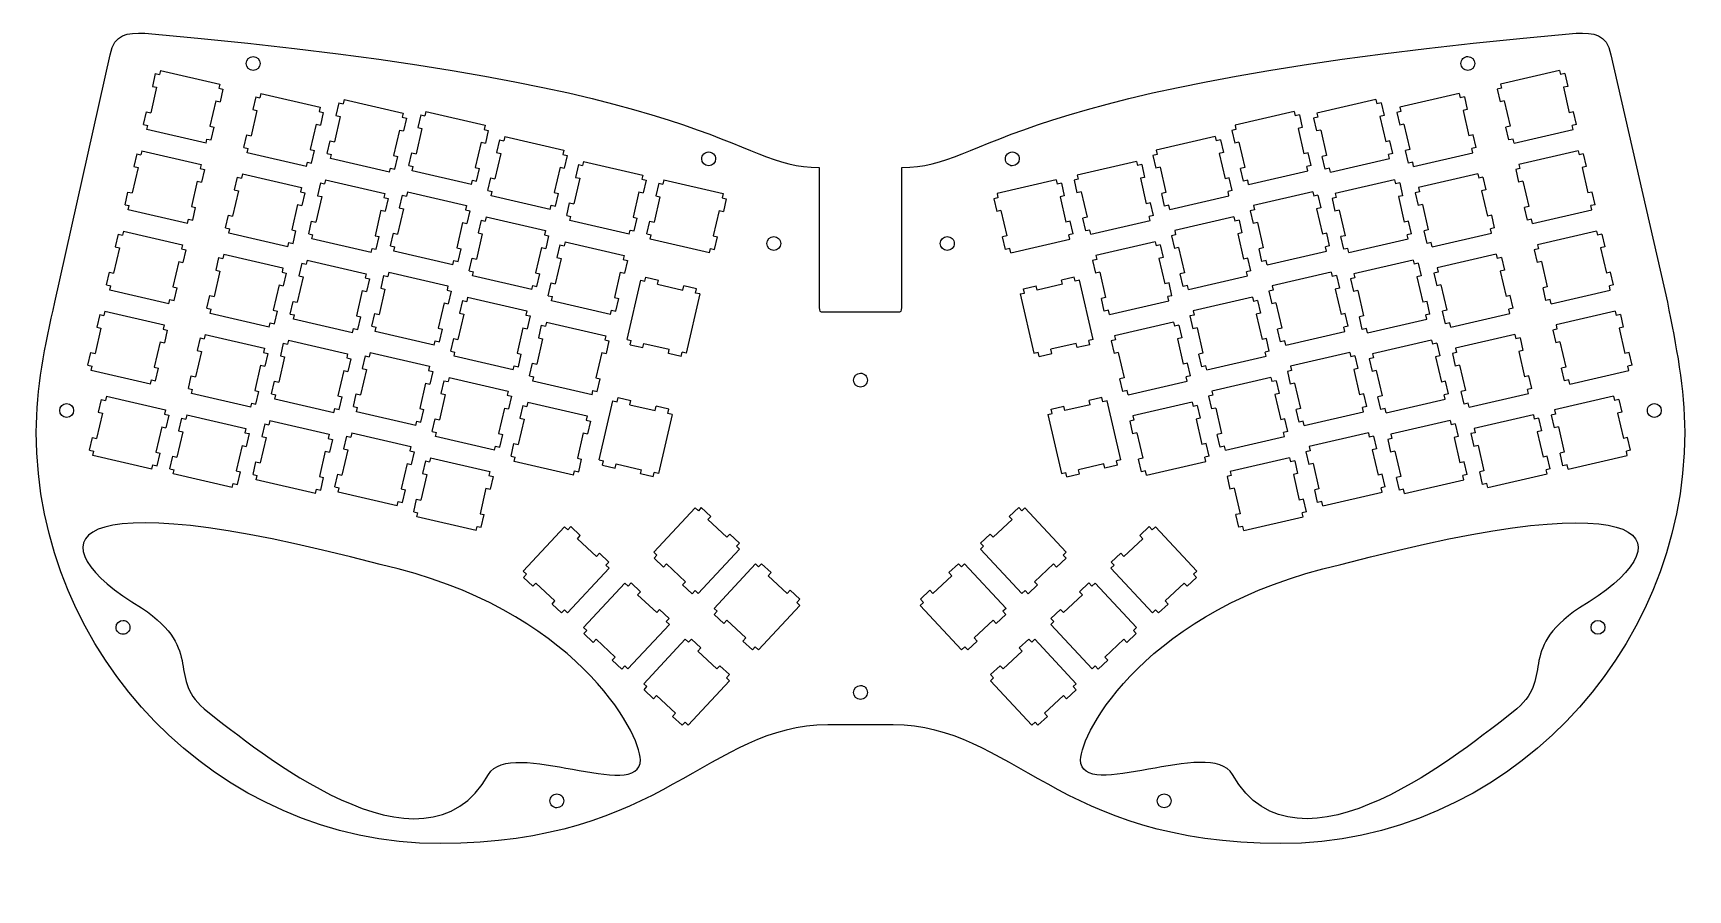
# Model space of a CAD drawing. Extents: x 10 to 391, y -5 to 193.
import ezdxf

# ---------------------------------------------------------------- set-up
doc = ezdxf.new("R2010")
doc.units = 0
doc.layers.add('cut.mount', color=7, linetype='CONTINUOUS')

msp = doc.modelspace()

# ---------------------------------------------------------------- linework, layer by layer
at = {"layer": 'cut.mount', "color": 1}
for points in [[(14.567917, 130.655558), (27.276108, 187.655503)], [(373.275698, 187.655503), (386.275674, 130.655558)], [(37.713668, 183.303586), (37.038875, 180.380736)], [(37.713671, 183.303586), (38.683831, 183.07959)], [(38.908949, 184.054711), (38.683826, 183.07959)], [(38.908957, 184.054711), (52.550587, 180.905298)], [(361.428881, 184.054711), (347.787265, 180.905298)], [(361.428881, 184.054711), (361.654015, 183.07959)], [(362.624162, 183.303586), (361.653989, 183.079616)], [(362.624162, 183.303586), (363.298929, 180.380736)], [(38.009041, 180.15674), (36.65945, 174.311039)], [(37.038875, 180.380736), (38.009038, 180.156766)], [(52.550584, 180.905298), (52.325461, 179.930177)], [(52.325464, 179.930177), (53.300574, 179.70507)], [(53.300577, 179.70507), (52.625784, 176.78222)], [(347.037251, 179.70507), (347.712044, 176.78222)], [(348.012372, 179.930204), (347.037277, 179.70507)], [(347.787265, 180.905298), (348.012372, 179.930177)], [(363.298929, 180.380736), (362.328782, 180.156766)], [(362.328782, 180.156766), (363.678367, 174.311066)], [(51.650671, 177.007327), (50.301082, 171.161626)], [(51.650671, 177.007327), (52.625782, 176.78222)], [(60.851479, 177.961784), (60.176686, 175.038934)], [(60.851482, 177.961784), (61.82659, 177.736677)], [(62.05171, 178.711772), (61.82659, 177.736677)], [(62.05171, 178.711798), (75.693343, 175.562359)], [(75.693345, 175.562359), (75.468222, 174.587264), (76.440859, 174.362713)], [(80.038507, 176.61077), (79.363715, 173.68792)], [(80.038505, 176.61077), (81.013615, 176.385636)], [(81.238736, 177.360757), (81.013615, 176.385636)], [(81.238736, 177.360757), (94.880369, 174.211344)], [(319.099121, 177.360757), (305.457478, 174.211344)], [(319.099121, 177.360757), (319.324228, 176.385662)], [(320.299323, 176.61077), (319.324228, 176.385662)], [(320.299323, 176.61077), (320.974142, 173.68792)], [(324.644493, 175.562359), (324.869627, 174.587264), (323.896992, 174.362713)], [(338.28611, 178.711798), (324.644493, 175.562385)], [(338.28611, 178.711798), (338.511243, 177.736677)], [(339.486365, 177.961811), (338.511243, 177.736677)], [(339.486365, 177.961811), (340.161131, 175.038961)], [(348.687138, 177.007354), (347.712044, 176.78222)], [(348.687138, 177.007354), (350.036751, 171.161626)], [(35.013928, 171.609698), (35.689292, 174.535036)], [(35.689289, 174.535036), (36.65945, 174.311039)], [(61.151797, 174.813827), (59.802208, 168.968126)], [(60.176689, 175.038934), (61.151797, 174.813827)], [(74.793427, 171.664387), (73.443841, 165.818687), (74.41647, 165.594135)], [(74.793427, 171.664387), (75.766064, 171.439836)], [(76.440856, 174.362713), (75.766064, 171.439862)], [(80.338823, 173.462786), (78.989234, 167.617085)], [(79.363712, 173.68792), (80.338823, 173.462786)], [(94.880369, 174.211318), (94.655251, 173.236223), (95.630361, 173.011089)], [(95.630356, 173.011116), (94.955563, 170.088239)], [(98.890322, 173.796505), (98.215529, 170.873654)], [(98.890325, 173.796505), (99.862957, 173.571953)], [(100.08808, 174.547074), (99.862957, 173.571953)], [(100.088077, 174.547048), (113.72971, 171.397635)], [(300.249767, 174.547074), (286.60815, 171.397635)], [(300.249767, 174.547074), (300.474874, 173.571953)], [(301.447534, 173.796505), (300.474874, 173.571953)], [(301.447534, 173.796505), (302.122327, 170.873654)], [(305.457478, 174.211344), (305.682585, 173.236223), (304.70749, 173.011116)], [(304.70749, 173.011116), (305.382283, 170.088265)], [(320.974142, 173.68792), (319.999021, 173.462786)], [(319.999021, 173.462786), (321.348607, 167.617085)], [(323.896992, 174.362713), (324.571785, 171.439862)], [(325.54442, 171.664414), (324.571785, 171.439862)], [(325.54442, 171.664414), (326.894005, 165.818713), (325.921371, 165.594162)], [(340.161131, 175.038961), (339.186036, 174.813827)], [(339.186036, 174.813827), (340.535622, 168.968126)], [(364.648541, 174.535036), (363.678394, 174.311066)], [(365.323916, 171.609698), (364.648541, 174.535036)], [(35.013922, 171.609698), (35.98408, 171.385728)], [(49.401166, 167.263655), (35.759531, 170.413094)], [(35.759536, 170.413094), (35.984085, 171.385728)], [(49.401161, 167.263655), (49.62571, 168.236289), (50.600821, 168.011182)], [(50.30108, 171.161626), (51.276185, 170.936493)], [(50.600821, 168.011182), (51.276185, 170.936493)], [(58.151731, 166.267923), (58.827095, 169.193234)], [(58.827095, 169.193234), (59.802206, 168.968126)], [(93.980455, 170.313373), (92.630867, 164.467672), (93.605977, 164.242539)], [(93.980455, 170.313373), (94.955561, 170.088239)], [(99.188164, 170.649102), (97.838575, 164.803402)], [(98.215532, 170.873654), (99.188164, 170.649102)], [(113.729712, 171.397635), (113.504592, 170.42254), (114.479703, 170.197406)], [(114.479697, 170.197406), (113.804904, 167.274556)], [(117.065439, 168.062432), (116.390646, 165.139581)], [(117.065442, 168.062432), (118.040553, 167.837298)], [(118.265673, 168.812419), (118.040553, 167.837298)], [(118.265671, 168.812419), (131.907301, 165.66298)], [(282.072162, 168.812419), (268.430572, 165.663006)], [(282.072162, 168.812419), (282.297296, 167.837324)], [(283.272391, 168.062432), (282.297296, 167.837324)], [(283.272391, 168.062432), (283.94721, 165.139581)], [(286.608123, 171.397661), (286.833284, 170.42254), (285.858136, 170.197432)], [(285.858136, 170.197406), (286.532955, 167.274556)], [(302.122327, 170.873654), (301.149693, 170.649102)], [(301.149693, 170.649102), (302.499253, 164.803402)], [(306.357378, 170.313373), (305.382283, 170.088265)], [(306.357378, 170.313373), (307.706964, 164.467672), (306.731869, 164.242565)], [(341.510743, 169.193234), (340.535649, 168.968126)], [(342.186118, 166.267923), (341.510743, 169.193234)], [(350.036751, 171.161626), (349.061656, 170.936519)], [(349.737004, 168.011182), (349.061656, 170.936519)], [(350.936677, 167.263681), (350.712126, 168.236316), (349.737004, 168.011182)], [(350.936677, 167.263681), (364.578321, 170.413094)], [(365.323916, 171.609698), (364.353742, 171.385728)], [(364.578294, 170.413094), (364.353742, 171.385728)], [(33.43979, 164.791363), (32.76442, 161.866026)], [(33.43979, 164.791363), (34.409948, 164.567367)], [(34.634492, 165.540001), (34.409943, 164.567367)], [(34.6345, 165.540001), (48.276135, 162.390589)], [(58.151731, 166.267923), (59.126844, 166.042789)], [(72.543919, 161.920742), (58.902284, 165.070155), (59.126836, 166.042789)], [(73.741108, 162.668824), (74.416475, 165.594135)], [(77.339331, 164.919342), (78.014126, 167.842219)], [(77.339331, 164.919342), (78.314441, 164.694235)], [(78.014126, 167.842219), (78.989234, 167.617085)], [(91.730951, 160.569701), (78.089323, 163.719114), (78.314444, 164.694235)], [(92.931182, 161.319688), (93.605977, 164.242539)], [(96.191145, 162.105077), (96.865941, 165.027927)], [(96.865941, 165.027927), (97.838578, 164.803402)], [(112.829796, 167.49969), (111.480208, 161.653989), (112.455319, 161.428855)], [(112.829796, 167.49969), (113.80491, 167.274556)], [(117.365757, 164.914448), (116.016171, 159.068747)], [(116.390649, 165.139555), (117.365757, 164.914448)], [(131.907303, 165.66298), (131.682183, 164.687885), (132.65482, 164.463333)], [(132.654817, 164.463333), (131.980024, 161.540483)], [(268.430572, 165.663006), (268.655679, 164.687885), (267.683045, 164.463333)], [(267.683045, 164.463333), (268.357838, 161.540483)], [(283.94721, 165.139581), (282.972089, 164.914448)], [(282.972089, 164.914448), (284.321675, 159.068747)], [(287.50805, 167.49969), (286.532955, 167.274582)], [(287.50805, 167.49969), (288.857662, 161.653989), (287.882541, 161.428882)], [(303.471913, 165.027954), (302.499253, 164.803402)], [(304.146706, 162.105103), (303.471913, 165.027954)], [(307.406662, 161.319715), (306.731869, 164.242565)], [(308.60689, 160.569727), (322.248534, 163.71914), (322.0234, 164.694235)], [(322.323702, 167.842219), (321.348607, 167.617085)], [(322.998521, 164.919369), (322.0234, 164.694235)], [(322.998521, 164.919369), (322.323702, 167.842219)], [(326.59672, 162.668824), (325.921371, 165.594162)], [(327.793932, 161.920742), (341.435549, 165.070155), (341.210997, 166.042789)], [(342.186118, 166.267923), (341.210997, 166.042789)], [(365.703328, 165.540028), (352.061685, 162.390589)], [(365.703328, 165.540028), (365.92788, 164.567394)], [(366.898053, 164.791363), (365.92788, 164.567394)], [(366.898053, 164.791363), (367.573402, 161.866026)], [(33.734581, 161.642057), (32.384995, 155.796356)], [(32.764423, 161.866026), (33.734583, 161.642057)], [(48.27613, 162.390589), (48.051578, 161.417955)], [(48.05158, 161.417955), (49.026694, 161.192847)], [(49.026694, 161.192847), (48.351329, 158.26751)], [(72.543922, 161.920742), (72.768471, 162.893376), (73.741103, 162.668824)], [(91.730951, 160.569701), (91.956074, 161.544822), (92.931187, 161.319688)], [(96.191145, 162.105077), (97.163782, 161.880525)], [(110.5803, 157.756018), (96.938667, 160.905431), (97.163788, 161.880552)], [(111.780523, 158.506005), (112.455316, 161.428855)], [(131.007387, 161.765035), (129.657801, 155.919334), (130.630433, 155.694783)], [(131.007387, 161.765035), (131.980027, 161.540483)], [(135.239982, 162.325872), (134.565189, 159.403021)], [(135.239985, 162.325872), (136.215096, 162.100764)], [(136.440216, 163.075859), (136.215096, 162.100764)], [(136.440216, 163.075859), (150.081846, 159.926446)], [(190.775911, 161.655524), (190.775911, 129.405561)], [(209.775887, 129.405561), (209.775887, 161.655524)], [(263.897627, 163.075859), (250.256008, 159.926446)], [(263.897627, 163.075886), (264.122748, 162.100764)], [(265.097883, 162.325898), (264.122748, 162.100764)], [(265.097883, 162.325898), (265.772649, 159.403021)], [(269.330446, 161.765035), (268.357838, 161.540483)], [(269.330446, 161.765035), (270.680058, 155.919334), (269.707424, 155.694783)], [(288.557307, 158.506005), (287.882541, 161.428855)], [(289.757536, 157.756018), (303.399179, 160.905457), (303.174072, 161.880552)], [(304.146706, 162.105103), (303.174072, 161.880552)], [(308.60689, 160.569727), (308.381756, 161.544822), (307.406662, 161.319688)], [(327.793932, 161.920742), (327.569354, 162.893376), (326.596746, 162.668824)], [(352.286263, 161.417955), (351.311142, 161.192847)], [(351.311142, 161.192847), (351.986517, 158.26751)], [(352.061711, 162.390615), (352.286263, 161.417981)], [(367.573402, 161.866026), (366.603255, 161.642057)], [(366.603255, 161.642057), (367.952814, 155.796356)], [(47.376219, 158.492617), (46.02663, 152.646917)], [(47.376219, 158.492617), (48.351329, 158.26751)], [(56.577593, 159.449562), (55.902226, 156.524251)], [(55.902226, 156.524251), (56.877339, 156.299117)], [(56.577593, 159.449562), (57.552701, 159.224454)], [(57.777253, 160.197088), (57.552701, 159.224454)], [(57.777258, 160.197088), (71.418888, 157.047676)], [(71.418883, 157.047676), (71.194331, 156.075015), (72.166965, 155.85049)], [(75.764622, 158.098547), (75.089829, 155.17567)], [(75.764619, 158.098547), (76.73973, 157.873413)], [(76.964281, 158.846047), (76.73973, 157.873413)], [(76.964281, 158.846047), (90.605914, 155.696635)], [(110.580297, 157.756018), (110.805418, 158.731113), (111.780528, 158.506005)], [(114.366265, 156.371004), (115.041058, 159.293854)], [(115.041058, 159.293854), (116.016171, 159.068747)], [(135.540303, 159.177914), (134.190712, 153.332187)], [(134.565192, 159.403021), (135.5403, 159.177914)], [(150.081851, 159.926446), (149.856728, 158.951325), (150.831834, 158.726218)], [(150.831834, 158.726218), (150.157043, 155.803368)], [(153.754686, 158.051425), (153.079894, 155.128575)], [(153.754686, 158.051425), (154.727323, 157.826873)], [(154.952444, 158.801968), (154.727323, 157.826873)], [(154.952444, 158.801968), (168.594077, 155.652555)], [(245.385413, 158.801994), (231.743783, 155.652582)], [(245.385413, 158.801994), (245.610534, 157.826873)], [(246.58317, 158.051425), (245.610534, 157.826873)], [(246.58317, 158.051425), (247.257966, 155.128575)], [(250.256008, 159.926446), (250.481129, 158.951352), (249.506021, 158.726218)], [(249.506021, 158.726218), (250.180813, 155.803368)], [(265.772649, 159.403048), (264.797554, 159.177914)], [(264.797554, 159.177914), (266.147166, 153.332214)], [(285.296796, 159.293881), (284.321675, 159.068747)], [(285.971589, 156.371031), (285.296796, 159.293881)], [(289.757536, 157.756018), (289.532429, 158.731139), (288.557307, 158.506005)], [(323.373568, 158.846074), (309.731924, 155.696635)], [(323.373568, 158.846074), (323.598093, 157.873413)], [(324.573241, 158.098547), (323.598093, 157.873413)], [(324.573214, 158.098547), (325.248007, 155.175697)], [(328.918966, 157.047676), (329.143491, 156.075042), (328.170884, 155.85049)], [(342.560583, 160.197088), (328.918966, 157.047676)], [(342.560583, 160.197088), (342.785135, 159.224454)], [(343.760256, 159.449588), (342.785135, 159.224454)], [(344.435604, 156.524251), (343.46051, 156.299143)], [(343.760256, 159.449588), (344.435604, 156.524251)], [(352.961612, 158.492644), (351.986517, 158.26751)], [(352.961612, 158.492644), (354.311224, 152.646943)], [(30.740036, 153.097476), (31.710197, 152.873479)], [(30.740042, 153.097449), (31.414835, 156.020326)], [(31.414835, 156.020326), (32.384995, 155.796356)], [(31.485079, 151.898385), (31.710202, 152.873479)], [(46.026628, 152.646917), (47.001733, 152.42181)], [(56.877337, 156.299117), (55.527748, 150.453417)], [(70.518964, 153.149704), (69.169378, 147.304004), (70.142015, 147.079452)], [(70.518964, 153.149704), (71.491601, 152.925153)], [(72.16697, 155.85049), (71.491606, 152.925153)], [(76.064937, 154.950563), (74.714774, 149.102376)], [(75.089826, 155.17567), (76.064939, 154.950563)], [(90.605914, 155.696635), (90.381362, 154.724001), (91.356473, 154.498867)], [(91.356473, 154.498867), (90.681677, 151.576017)], [(94.616434, 155.284282), (93.941641, 152.361432)], [(94.616434, 155.284282), (95.589071, 155.05973)], [(95.814191, 156.034825), (95.589071, 155.05973)], [(95.814189, 156.034825), (109.455827, 152.885412)], [(109.455821, 152.885412), (109.230701, 151.910317), (110.205811, 151.685184)], [(114.366265, 156.371004), (115.341376, 156.145897)], [(128.757883, 152.021363), (115.11625, 155.170776), (115.34137, 156.145897)], [(128.757885, 152.021363), (128.983006, 152.996458), (129.955637, 152.771932)], [(129.95564, 152.771906), (130.630433, 155.694783)], [(132.540805, 150.634471), (133.215598, 153.557321)], [(133.215598, 153.557321), (134.190709, 153.332187)], [(149.181933, 156.028475), (147.832344, 150.182775), (148.807455, 149.957641)], [(149.181933, 156.028475), (150.157043, 155.803368)], [(154.052528, 154.904023), (152.702942, 149.058296)], [(153.079894, 155.128575), (154.052525, 154.904023)], [(168.594077, 155.652555), (168.368953, 154.677434), (169.344064, 154.452327)], [(169.344064, 154.452327), (168.669271, 151.529476)], [(230.993796, 154.452353), (231.668588, 151.529476)], [(231.743786, 155.652555), (231.968906, 154.67746), (230.993798, 154.452327)], [(246.285329, 154.904023), (247.634915, 149.058323)], [(247.257966, 155.128575), (246.285332, 154.904023)], [(251.155922, 156.028501), (250.180813, 155.803368)], [(251.155922, 156.028501), (252.50551, 150.182801), (251.530402, 149.957667)], [(267.122261, 153.557321), (266.147166, 153.332214)], [(267.797054, 150.634471), (267.122261, 153.557321)], [(270.382217, 152.771932), (269.707424, 155.694783)], [(271.579985, 152.021363), (271.354851, 152.996484), (270.382217, 152.771932)], [(271.579985, 152.021363), (285.221602, 155.170802), (284.996468, 156.145897)], [(285.971589, 156.371031), (284.996468, 156.145897)], [(290.882014, 152.885439), (291.107148, 151.910317), (290.132053, 151.68521)], [(304.523658, 156.034851), (290.882014, 152.885412)], [(304.523658, 156.034851), (304.748792, 155.05973)], [(305.721399, 155.284282), (304.748792, 155.05973)], [(305.721399, 155.284282), (306.396192, 152.361432)], [(309.731924, 155.696635), (309.956503, 154.724001), (308.981355, 154.498893)], [(308.981381, 154.498893), (309.656148, 151.576043)], [(325.248007, 155.175697), (324.272912, 154.950563)], [(324.272912, 154.950563), (325.623054, 149.102402)], [(328.170857, 155.85049), (328.846232, 152.925179)], [(329.818893, 153.149704), (328.846232, 152.925153)], [(329.818893, 153.149704), (331.168452, 147.304004), (330.195818, 147.079452)], [(343.46051, 156.299143), (344.810069, 150.453417)], [(354.311224, 152.646943), (353.336103, 152.42181)], [(368.923014, 156.020326), (367.952814, 155.796356)], [(369.597807, 153.097476), (368.627634, 152.873506)], [(368.852741, 151.898385), (368.627634, 152.873506)], [(369.597781, 153.097476), (368.923014, 156.020326)], [(45.126712, 148.748972), (31.485074, 151.898385)], [(45.126709, 148.748972), (45.351827, 149.724067), (46.326937, 149.498959)], [(46.326937, 149.498959), (47.001733, 152.42181)], [(53.877845, 147.755674), (54.55264, 150.678524)], [(54.55264, 150.678524), (55.527748, 150.453417)], [(73.064873, 146.404659), (73.739671, 149.327509)], [(73.739671, 149.327509), (74.714779, 149.102376)], [(89.706572, 151.80115), (88.356409, 145.952963), (89.33152, 145.727829)], [(89.706572, 151.80115), (90.681677, 151.576017)], [(94.914278, 152.13688), (93.564687, 146.291153)], [(93.941644, 152.361432), (94.914278, 152.13688)], [(108.555908, 148.987467), (107.206319, 143.14174), (108.181425, 142.916633)], [(108.555908, 148.987467), (109.531016, 148.762333)], [(110.205811, 151.685184), (109.531016, 148.762333)], [(112.791553, 149.550209), (112.116758, 146.627332)], [(112.791556, 149.550209), (113.766664, 149.325075)], [(113.991216, 150.297709), (113.766664, 149.325075)], [(113.991213, 150.297709), (127.632843, 147.148297)], [(132.540805, 150.634471), (133.515919, 150.409337)], [(146.932428, 146.284803), (133.290795, 149.434242), (133.515916, 150.409337)], [(148.132659, 147.034791), (148.807452, 149.957641)], [(151.05551, 146.359998), (151.730305, 149.282848)], [(151.730308, 149.282848), (152.702939, 149.058296)], [(167.69416, 151.754584), (166.344572, 145.908883), (167.319683, 145.68375)], [(167.69416, 151.754584), (168.669268, 151.529476)], [(232.643702, 151.75461), (231.668591, 151.529476)], [(232.643702, 151.75461), (233.993288, 145.908883), (233.01818, 145.683776)], [(248.607549, 149.282874), (247.634918, 149.058323)], [(249.282345, 146.360024), (248.607552, 149.282874)], [(252.205195, 147.034817), (251.530402, 149.957667)], [(253.405426, 146.28483), (267.04704, 149.434242), (266.821933, 150.409364)], [(267.797054, 150.634471), (266.821933, 150.409364)], [(286.346636, 150.297736), (272.705019, 147.148297)], [(286.346636, 150.297736), (286.571187, 149.325102)], [(287.546309, 149.550209), (286.571187, 149.325102)], [(287.546309, 149.550209), (288.221102, 146.627359)], [(290.132053, 151.685184), (290.806846, 148.762333)], [(291.781941, 148.987467), (290.806846, 148.76236)], [(291.781941, 148.987467), (293.131527, 143.141767), (292.156432, 142.916633)], [(306.396192, 152.361432), (305.423558, 152.13688)], [(305.423558, 152.13688), (306.77317, 146.29118)], [(310.631269, 151.80115), (309.656148, 151.576043)], [(310.631269, 151.80115), (311.981437, 145.952989), (311.006316, 145.727856)], [(326.598175, 149.327509), (325.623054, 149.102402)], [(327.272968, 146.404659), (326.598175, 149.327509)], [(345.785217, 150.67855), (344.810069, 150.453443)], [(346.459983, 147.7557), (345.785217, 150.67855)], [(354.010896, 149.498959), (353.336103, 152.42181)], [(355.211124, 148.748972), (354.986017, 149.724093), (354.010896, 149.498959)], [(355.211124, 148.748972), (368.852741, 151.898385)], [(29.165325, 146.276654), (28.490532, 143.353804)], [(29.165319, 146.276654), (30.135475, 146.052684)], [(30.360608, 147.027779), (30.135485, 146.052684)], [(30.3606, 147.027779), (44.002236, 143.878366)], [(53.877845, 147.755674), (54.852953, 147.530566)], [(68.269462, 143.406032), (54.627829, 146.555445), (54.85295, 147.530566)], [(69.467222, 144.156602), (70.142018, 147.079452)], [(73.064873, 146.404659), (74.039981, 146.179525)], [(87.457067, 142.057479), (73.815437, 145.206891), (74.039986, 146.179525)], [(88.656725, 142.804979), (89.331517, 145.727829)], [(91.917257, 143.592855), (92.592052, 146.515705)], [(92.592052, 146.515705), (93.564689, 146.291153)], [(113.091871, 146.402225), (111.741711, 140.554038)], [(112.116763, 146.627332), (113.091869, 146.402225)], [(127.632846, 147.148297), (127.408297, 146.175663), (128.380934, 145.951111)], [(128.380928, 145.951111), (127.706135, 143.028261)], [(146.932428, 146.284803), (147.157551, 147.259924), (148.132657, 147.034791)], [(151.05551, 146.359998), (152.028149, 146.135446)], [(165.444651, 142.010912), (151.803018, 145.160325), (152.028141, 146.135446)], [(166.64489, 142.760899), (167.319685, 145.683776)], [(233.69297, 142.760926), (233.018177, 145.683776)], [(234.893209, 142.010938), (248.534839, 145.160351), (248.309716, 146.135446)], [(249.282345, 146.360024), (248.309708, 146.135472)], [(253.405429, 146.28483), (253.180305, 147.259924), (252.205197, 147.034817)], [(272.704992, 147.148297), (272.929544, 146.175663), (271.95691, 145.951111)], [(271.95691, 145.951111), (272.631729, 143.028261)], [(288.221102, 146.627359), (287.24598, 146.402252)], [(287.24598, 146.402252), (288.596122, 140.554064)], [(307.745804, 146.515731), (306.77317, 146.29118)], [(308.420571, 143.592881), (307.745804, 146.515731)], [(311.681135, 142.805005), (311.006316, 145.727856)], [(312.880781, 142.057505), (326.522398, 145.206918), (326.297873, 146.179552)], [(327.272968, 146.404659), (326.297873, 146.179552)], [(330.870611, 144.156602), (330.195818, 147.079452)], [(332.068379, 143.406059), (345.709996, 146.555472), (345.484888, 147.530566)], [(346.459983, 147.7557), (345.484888, 147.530566)], [(369.977219, 147.027806), (356.335603, 143.878393)], [(369.977219, 147.027806), (370.202353, 146.052684)], [(371.1725, 146.27668), (370.202353, 146.052684)], [(371.1725, 146.27668), (371.847293, 143.35383)], [(29.460687, 143.129834), (28.111098, 137.284107)], [(28.490532, 143.353804), (29.46069, 143.129834)], [(44.002238, 143.878366), (43.777118, 142.903272)], [(43.777118, 142.903245), (44.752226, 142.678138)], [(44.752223, 142.678138), (44.07743, 139.755288)], [(53.503369, 141.684866), (53.278246, 140.709745)], [(53.503372, 141.684866), (67.145002, 138.535427)], [(68.269462, 143.406032), (68.494583, 144.381127), (69.467217, 144.156602)], [(87.457067, 142.057479), (87.681619, 143.030113), (88.65673, 142.804979)], [(91.917257, 143.592855), (92.889896, 143.368303)], [(106.306406, 139.243795), (92.66477, 142.393208), (92.889894, 143.368303)], [(107.506634, 139.993756), (108.18143, 142.916633)], [(126.733501, 143.252812), (125.383344, 137.404625), (126.355975, 137.180073)], [(126.733501, 143.252812), (127.706141, 143.028261)], [(130.966094, 143.813649), (130.291301, 140.890799)], [(130.966096, 143.813649), (131.94121, 143.588515)], [(132.16633, 144.563637), (131.94121, 143.588515)], [(132.16633, 144.563637), (145.807963, 141.414197)], [(145.807966, 141.414224), (145.582842, 140.439103), (146.55795, 140.213995)], [(165.444653, 142.010912), (165.669776, 142.986033), (166.644884, 142.760899)], [(234.893206, 142.010938), (234.668086, 142.986033), (233.692978, 142.760926)], [(254.529889, 141.414224), (254.755009, 140.439129), (253.779904, 140.213995)], [(268.171545, 144.563637), (254.529889, 141.414224)], [(268.171545, 144.563663), (268.396652, 143.588542)], [(269.371747, 143.813676), (268.396652, 143.588542)], [(269.371747, 143.813649), (270.046567, 140.890799)], [(273.604364, 143.252812), (272.631729, 143.028261)], [(273.604364, 143.252812), (274.954531, 137.404625), (273.981871, 137.1801)], [(292.831225, 139.993783), (292.156432, 142.916633)], [(294.031454, 139.243795), (307.67307, 142.393235), (307.447963, 143.368329)], [(308.420571, 143.592881), (307.447937, 143.368329)], [(312.880781, 142.057505), (312.65623, 143.030139), (311.681135, 142.805005)], [(332.068379, 143.406059), (331.843272, 144.381154), (330.870611, 144.156602)], [(346.834448, 141.684866), (333.192831, 138.535453)], [(346.834474, 141.684866), (347.059608, 140.709771)], [(356.56071, 142.903272), (355.585615, 142.678164)], [(355.585615, 142.678164), (356.260408, 139.755288)], [(356.335603, 143.878393), (356.56071, 142.903272)], [(371.847293, 143.35383), (370.877146, 143.129834)], [(370.877146, 143.129834), (372.226732, 137.284134)], [(26.466145, 134.585253), (27.140938, 137.508103)], [(27.140941, 137.508103), (28.111101, 137.284107)], [(43.102322, 139.980395), (41.752736, 134.134694)], [(43.102322, 139.980395), (44.077433, 139.755288)], [(52.603453, 137.786895), (51.253865, 131.941194)], [(52.303136, 140.934852), (51.62834, 138.012002)], [(51.62834, 138.012002), (52.603453, 137.786895)], [(52.303136, 140.934879), (53.278246, 140.709745)], [(67.145002, 138.535427), (66.919884, 137.560332), (67.892513, 137.33578)], [(67.892513, 137.33578), (67.21772, 134.41293)], [(71.490164, 139.583838), (70.815369, 136.660987)], [(71.490164, 139.583838), (72.465269, 139.358704)], [(72.690393, 140.333825), (72.465269, 139.358704)], [(72.690393, 140.333825), (86.332025, 137.184412)], [(91.540308, 137.522602), (91.315185, 136.547481)], [(91.540305, 137.522602), (105.181938, 134.37319)], [(106.306401, 139.243795), (106.531524, 140.21889), (107.506634, 139.993783)], [(110.091805, 137.856321), (110.766598, 140.779171)], [(110.091805, 137.856321), (111.066916, 137.631187)], [(110.766598, 140.779171), (111.741709, 140.554038)], [(124.483999, 133.509141), (110.842364, 136.658553), (111.066916, 137.631187)], [(131.266417, 140.665665), (129.916828, 134.819965)], [(130.291303, 140.890799), (131.266411, 140.665665)], [(144.908047, 137.516252), (143.558458, 131.670552), (144.533572, 131.445418)], [(144.908047, 137.516252), (145.883157, 137.291145)], [(146.55795, 140.213969), (145.883157, 137.291119)], [(253.779904, 140.213995), (254.454707, 137.291145)], [(255.42981, 137.516279), (254.454707, 137.291145)], [(255.42981, 137.516279), (256.779388, 131.670579), (255.804283, 131.445445)], [(269.071419, 140.665692), (270.421031, 134.819991)], [(270.046567, 140.890799), (269.071445, 140.665692)], [(275.85385, 133.509141), (289.495493, 136.65858), (289.270941, 137.631214)], [(289.571269, 140.779171), (288.596122, 140.554064)], [(290.246036, 137.856321), (289.270941, 137.631214)], [(290.246036, 137.856321), (289.571269, 140.779171)], [(294.031454, 139.243795), (293.80632, 140.218917), (292.831225, 139.993783)], [(308.797549, 137.522629), (295.155906, 134.37319)], [(308.797549, 137.522602), (309.022656, 136.547508)], [(327.647432, 140.333852), (314.005842, 137.184412)], [(327.647432, 140.333852), (327.872566, 139.35873)], [(328.847661, 139.583864), (327.872566, 139.35873)], [(328.847661, 139.583864), (329.52248, 136.660987)], [(333.192831, 138.535453), (333.417965, 137.560332), (332.445331, 137.335807)], [(332.445331, 137.335807), (333.120123, 134.41293)], [(348.034703, 140.934879), (347.059608, 140.709771)], [(348.709496, 138.012028), (347.734374, 137.786921)], [(347.734374, 137.786921), (349.083987, 131.941194)], [(348.034703, 140.934879), (348.709496, 138.012028)], [(357.235503, 139.980421), (356.260408, 139.755288)], [(357.235503, 139.980421), (358.585089, 134.134721)], [(373.196879, 137.508103), (372.226732, 137.284134)], [(373.871672, 134.585253), (373.196879, 137.508103)], [(26.466145, 134.585253), (27.436311, 134.361257)], [(27.211182, 133.386162), (27.436306, 134.361257)], [(41.752739, 134.134694), (42.72785, 133.909587)], [(42.053054, 130.986737), (42.727847, 133.909587)], [(66.245086, 134.637482), (64.8955, 128.791755), (65.868134, 128.567203)], [(66.245086, 134.637482), (67.217723, 134.41293)], [(71.790477, 136.435854), (70.440891, 130.590153)], [(70.815366, 136.660987), (71.790477, 136.435854)], [(86.332023, 137.184412), (86.1069, 136.209291), (87.08201, 135.984184)], [(87.08201, 135.984157), (86.407217, 133.061307)], [(90.640392, 133.624631), (89.290801, 127.778931)], [(90.342551, 136.772033), (89.667755, 133.849183)], [(89.667758, 133.849183), (90.640392, 133.624631)], [(90.342548, 136.772033), (91.315185, 136.547481)], [(105.181938, 134.37319), (104.956817, 133.398068), (105.931928, 133.172935)], [(124.483999, 133.509141), (124.708548, 134.481775), (125.68118, 134.257223)], [(125.68118, 134.257223), (126.355975, 137.180073)], [(128.266919, 132.122222), (128.941715, 135.045072)], [(128.941715, 135.045072), (129.91682, 134.819965)], [(146.460658, 122.020066), (149.610076, 135.661683)], [(149.610086, 135.661683), (150.585194, 135.436576)], [(150.585192, 135.436576), (150.809741, 136.40921)], [(150.809741, 136.40921), (153.732594, 135.734417)], [(153.508042, 134.761783), (153.732596, 135.734417)], [(153.508042, 134.761783), (159.353748, 133.412197)], [(159.353756, 133.412197), (159.578307, 134.384831)], [(162.501163, 133.710038), (159.578307, 134.384831)], [(163.251724, 132.512271), (162.276614, 132.737404), (162.501163, 133.710038)], [(237.086135, 132.512297), (238.061248, 132.737404), (237.836697, 133.710038)], [(237.836697, 133.710038), (240.759552, 134.384831)], [(240.984104, 133.412197), (240.759552, 134.384831)], [(246.829812, 134.761783), (240.984112, 133.412197)], [(246.829812, 134.761783), (246.60526, 135.734417)], [(249.528116, 136.40921), (246.605263, 135.734417)], [(249.752665, 135.436576), (249.528116, 136.409237)], [(250.72777, 135.66171), (249.75266, 135.436576)], [(253.877196, 122.020093), (250.727778, 135.66171)], [(271.396126, 135.045099), (270.421031, 134.819991)], [(272.070945, 132.122248), (271.396126, 135.045099)], [(274.65669, 134.257249), (273.981871, 137.1801)], [(275.85385, 133.509141), (275.629298, 134.481775), (274.65669, 134.257223)], [(295.155906, 134.37319), (295.381013, 133.398095), (294.405918, 133.172961)], [(309.99529, 136.772059), (309.022656, 136.547508)], [(310.670083, 133.849209), (309.697449, 133.624658)], [(309.697449, 133.624658), (311.047035, 127.778957)], [(309.99529, 136.772059), (310.670083, 133.849209)], [(314.005842, 137.184439), (314.230949, 136.209318), (313.255855, 135.98421)], [(313.255855, 135.984184), (313.930621, 133.061334)], [(329.52248, 136.660987), (328.547359, 136.43588)], [(328.547359, 136.43588), (329.896945, 130.59018)], [(334.092758, 134.637482), (333.120123, 134.41293)], [(334.092758, 134.637482), (335.442343, 128.791781), (334.469683, 128.56723)], [(358.585089, 134.134721), (357.609994, 133.909587)], [(358.284787, 130.986737), (357.609994, 133.909587)], [(373.871672, 134.585253), (372.901525, 134.361283)], [(373.126659, 133.386162), (372.901525, 134.361283)], [(40.852823, 130.236749), (27.211185, 133.386162)], [(40.852823, 130.236749), (41.077946, 131.211844), (42.053054, 130.986737)], [(49.603959, 129.243451), (50.278752, 132.166302)], [(50.278754, 132.166302), (51.253862, 131.941194)], [(68.790987, 127.89241), (69.465783, 130.815287)], [(69.46578, 130.815287), (70.440891, 130.590153)], [(85.432107, 133.286441), (84.082521, 127.44074), (85.057632, 127.215633)], [(85.432107, 133.286441), (86.40722, 133.061334)], [(104.282022, 130.475218), (102.932436, 124.629518), (103.907541, 124.404384)], [(104.282022, 130.475218), (105.257135, 130.250084)], [(105.931928, 133.172935), (105.257135, 130.250084)], [(108.517093, 131.0355), (107.8423, 128.112623)], [(108.517096, 131.0355), (109.492204, 130.810366)], [(109.717325, 131.785487), (109.492204, 130.810366)], [(109.717327, 131.785487), (123.358957, 128.636048)], [(128.266919, 132.122222), (129.24203, 131.897115)], [(142.658542, 127.772581), (129.016912, 130.92202), (129.242033, 131.897115)], [(143.858773, 128.522568), (144.533566, 131.445418)], [(163.251722, 132.512271), (160.102301, 118.870627)], [(237.086138, 132.512297), (240.235558, 118.870654)], [(256.479083, 128.522595), (255.804283, 131.445445)], [(257.679307, 127.772607), (271.320958, 130.92202), (271.095824, 131.897141)], [(272.070945, 132.122248), (271.095824, 131.897115)], [(290.620527, 131.785487), (276.978884, 128.636074)], [(290.620527, 131.785487), (290.845661, 130.810392)], [(291.820755, 131.0355), (290.845661, 130.810392)], [(291.820755, 131.0355), (292.495548, 128.112649)], [(294.405918, 133.172961), (295.080711, 130.250111)], [(296.055832, 130.475245), (295.080711, 130.250111)], [(296.055832, 130.475245), (297.405418, 124.629518), (296.430297, 124.404411)], [(314.905716, 133.286467), (313.930621, 133.061334)], [(314.905716, 133.286467), (316.255328, 127.440767), (315.280233, 127.215633)], [(330.872066, 130.815287), (329.896945, 130.59018)], [(331.546833, 127.892437), (330.872066, 130.815287)], [(350.059081, 132.166328), (349.083987, 131.941194)], [(350.733874, 129.243478), (350.059081, 132.166328)], [(359.485015, 130.236749), (359.259882, 131.211871), (358.284787, 130.986737)], [(359.485015, 130.236749), (373.126659, 133.386189)], [(24.891438, 127.764432), (24.216643, 124.841555)], [(24.891436, 127.764432), (25.861595, 127.540435)], [(26.08672, 128.515557), (25.861597, 127.540435)], [(26.08672, 128.515557), (39.728352, 125.366144)], [(49.603959, 129.243451), (50.579069, 129.018344)], [(63.995581, 124.89381), (50.353949, 128.043223), (50.579069, 129.018318)], [(65.193336, 125.644353), (65.868132, 128.567203)], [(68.790987, 127.89241), (69.766095, 127.667303)], [(83.18261, 123.542769), (69.540977, 126.692208), (69.766098, 127.667303)], [(84.382836, 124.292756), (85.057632, 127.215607)], [(87.642802, 125.078145), (88.318169, 128.003482)], [(88.318169, 128.003482), (89.290806, 127.778931)], [(108.817411, 127.887516), (107.46782, 122.041815)], [(107.842306, 128.112649), (108.817411, 127.887516)], [(123.358957, 128.636048), (123.133837, 127.660953), (124.106468, 127.436401)], [(124.106474, 127.436401), (123.431678, 124.513551)], [(127.891875, 126.048927), (127.667324, 125.076293)], [(127.891875, 126.048927), (141.533505, 122.899514)], [(142.658545, 127.772581), (142.883665, 128.747702), (143.858773, 128.522568)], [(191.775909, 128.405569), (208.77589, 128.405569)], [(257.679307, 127.772607), (257.454189, 128.747728), (256.479083, 128.522595)], [(272.445992, 126.048954), (258.804349, 122.899541)], [(272.445992, 126.048954), (272.670517, 125.076319)], [(276.978884, 128.636074), (277.204017, 127.660953), (276.231383, 127.436401)], [(276.231383, 127.436428), (276.906176, 124.513578)], [(292.495522, 128.112649), (291.520427, 127.887542)], [(291.520427, 127.887542), (292.870039, 122.041815)], [(312.019669, 128.003509), (311.047035, 127.778957)], [(312.695044, 125.078172), (312.019669, 128.003509)], [(315.955, 124.292783), (315.280233, 127.215633)], [(317.155228, 123.542795), (330.796872, 126.692208), (330.571738, 127.667329)], [(331.546833, 127.892437), (330.571738, 127.667329)], [(335.144502, 125.64438), (334.469683, 128.56723)], [(336.34227, 124.893836), (349.983887, 128.043249), (349.758753, 129.018344)], [(350.733874, 129.243478), (349.75878, 129.018344)], [(374.251111, 128.515583), (360.609494, 125.366144)], [(374.251111, 128.515583), (374.476218, 127.540462)], [(375.446391, 127.764458), (374.476218, 127.540462)], [(375.446391, 127.764458), (376.121184, 124.841581)], [(25.186801, 124.617585), (23.837212, 118.771885)], [(24.216644, 124.841581), (25.186803, 124.617585)], [(39.728352, 125.366144), (39.503232, 124.391023)], [(39.503232, 124.391023), (40.47834, 124.165889)], [(40.47834, 124.165889), (39.803542, 121.243039)], [(48.029252, 122.42263), (47.354459, 119.49978)], [(48.02925, 122.42263), (49.00436, 122.197522)], [(49.229478, 123.172617), (49.00436, 122.197522)], [(49.229481, 123.172617), (62.871119, 120.023204)], [(63.995584, 124.89381), (64.220705, 125.868905), (65.193336, 125.644353)], [(83.182607, 123.542769), (83.407731, 124.51789), (84.382841, 124.292756)], [(87.642802, 125.078145), (88.615436, 124.853593)], [(102.032523, 120.731546), (88.390887, 123.880959), (88.615436, 124.853593)], [(103.23218, 121.479047), (103.907544, 124.404384)], [(105.817917, 119.344072), (106.492715, 122.266923)], [(106.492715, 122.266923), (107.467823, 122.041815)], [(122.459036, 124.738076), (121.10945, 118.892376), (122.082082, 118.667824)], [(122.459036, 124.738076), (123.431678, 124.513551)], [(126.992531, 122.153443), (125.642374, 116.305255)], [(126.69221, 125.301427), (126.017418, 122.37855)], [(126.01742, 122.37855), (126.992531, 122.153443)], [(126.69221, 125.301427), (127.667324, 125.076293)], [(141.533508, 122.899514), (141.308956, 121.92688), (142.284064, 121.701746)], [(258.804349, 122.899541), (259.028885, 121.926907), (258.053779, 121.701773)], [(273.645638, 125.301427), (272.670517, 125.076319)], [(274.320431, 122.378577), (273.345337, 122.153469)], [(273.345337, 122.153469), (274.695478, 116.305282)], [(273.645638, 125.301427), (274.320431, 122.378577)], [(277.87881, 124.738103), (276.906176, 124.513551)], [(277.87881, 124.738103), (279.228396, 118.892402), (278.255788, 118.667851)], [(293.845134, 122.266949), (292.870039, 122.041842)], [(294.519927, 119.344099), (293.845134, 122.266949)], [(297.105672, 121.479073), (296.430297, 124.404411)], [(298.305318, 120.731573), (311.946962, 123.880986), (311.72241, 124.85362)], [(312.695044, 125.078172), (311.72241, 124.85362)], [(317.155255, 123.542795), (316.930094, 124.517917), (315.955, 124.292783)], [(336.34227, 124.893836), (336.117136, 125.868931), (335.144502, 125.64438)], [(351.108365, 123.172644), (337.466722, 120.023231)], [(351.108365, 123.172644), (351.333473, 122.197549)], [(352.308567, 122.422656), (351.333473, 122.197549)], [(352.308567, 122.422656), (352.983387, 119.499806)], [(360.834601, 124.391049), (359.85948, 124.165915)], [(359.85948, 124.165915), (360.534273, 121.243065)], [(360.609467, 125.366144), (360.834601, 124.391049)], [(376.121184, 124.841581), (375.151037, 124.617612)], [(375.151037, 124.617612), (376.500623, 118.771911)], [(22.191688, 116.070544), (22.867053, 118.995854)], [(22.867056, 118.995854), (23.837215, 118.771885)], [(38.828439, 121.468172), (37.478848, 115.622472)], [(38.828439, 121.468172), (39.803547, 121.243039)], [(48.329562, 119.274672), (46.979976, 113.428945)], [(47.354457, 119.49978), (48.329562, 119.274672)], [(62.871111, 120.023204), (62.64599, 119.04811), (63.618625, 118.823558)], [(63.618627, 118.823558), (62.943834, 115.900681)], [(67.21, 121.146042), (66.535207, 118.223192)], [(67.210005, 121.146042), (68.185113, 120.920909)], [(68.410236, 121.89603), (68.185113, 120.920909)], [(68.410231, 121.89603), (82.04939, 118.747173)], [(82.049395, 118.747173), (81.824272, 117.772078), (82.799385, 117.546944)], [(86.068659, 118.259811), (85.393292, 115.334473)], [(86.068659, 118.259811), (87.041296, 118.035259)], [(87.265848, 119.007893), (87.041296, 118.035259)], [(87.265848, 119.007893), (100.907481, 115.85848)], [(102.03252, 120.731546), (102.257066, 121.704181), (103.232177, 121.479047)], [(105.817917, 119.344072), (106.79303, 119.118965)], [(120.209529, 114.994431), (106.567899, 118.143844), (106.793019, 119.118939)], [(121.407294, 115.744974), (122.08209, 118.667824)], [(140.634161, 119.00403), (139.284004, 113.155843), (140.259112, 112.930709)], [(140.634161, 119.00403), (141.609272, 118.778896)], [(142.284062, 121.701746), (141.609269, 118.778896)], [(146.460668, 122.020066), (147.435779, 121.794933)], [(147.210645, 120.819811), (147.435768, 121.794933)], [(147.210653, 120.819838), (150.133506, 120.145019)], [(150.133503, 120.145045), (150.358627, 121.12014)], [(150.358624, 121.12014), (156.20433, 119.770554)], [(158.902059, 118.12064), (155.979206, 118.795433)], [(155.979212, 118.795433), (156.204335, 119.770554)], [(158.90207, 118.12064), (159.127193, 119.095761)], [(160.102293, 118.870627), (159.127182, 119.095761)], [(240.235566, 118.870654), (241.210674, 119.095788)], [(241.435784, 118.120666), (241.210664, 119.095788)], [(241.435798, 118.120666), (244.35865, 118.795459)], [(244.358645, 118.795459), (244.133522, 119.77058)], [(249.979233, 121.120166), (244.133527, 119.77058)], [(250.204351, 120.145045), (249.979228, 121.120166)], [(253.127201, 120.819838), (250.204348, 120.145045)], [(253.877186, 122.020093), (252.902075, 121.794959)], [(253.127209, 120.819838), (252.902088, 121.794959)], [(258.053779, 121.701773), (258.72858, 118.778923)], [(259.703685, 119.004057), (258.72858, 118.778923)], [(259.703685, 119.004057), (261.053845, 113.155869), (260.078743, 112.930735)], [(278.930555, 115.745001), (278.255762, 118.667851)], [(280.128323, 114.994457), (293.769966, 118.14387), (293.544832, 119.118965)], [(294.519927, 119.344099), (293.544806, 119.118991)], [(298.305318, 120.731573), (298.080793, 121.704207), (297.105672, 121.479073)], [(313.071996, 119.007919), (299.430352, 115.858507)], [(313.071996, 119.007919), (313.296547, 118.035285)], [(314.269182, 118.259837), (313.296547, 118.035285)], [(314.269182, 118.259837), (314.94453, 115.3345)], [(318.288438, 118.747199), (318.513572, 117.772104), (317.538451, 117.546971)], [(331.927621, 121.896056), (318.288438, 118.747199)], [(331.927594, 121.896056), (332.152728, 120.920935)], [(333.127849, 121.146069), (332.152728, 120.920935)], [(333.127849, 121.146069), (333.802642, 118.223219)], [(337.466722, 120.023231), (337.691829, 119.04811), (336.719222, 118.823584)], [(336.719222, 118.823584), (337.393988, 115.900708)], [(352.983387, 119.499806), (352.008266, 119.274699)], [(352.008266, 119.274699), (353.357851, 113.428972)], [(361.509394, 121.468199), (360.534273, 121.243065)], [(361.509394, 121.468199), (362.85898, 115.622499)], [(377.47077, 118.995881), (376.500597, 118.771911)], [(378.146145, 116.07057), (377.47077, 118.995881)], [(22.19169, 116.070544), (23.16185, 115.846548)], [(22.937298, 114.873913), (23.161848, 115.846548)], [(36.578932, 111.724501), (22.937298, 114.873913)], [(37.478848, 115.622472), (38.453961, 115.397338)], [(37.778597, 112.472001), (38.453961, 115.397338)], [(61.9712, 116.125259), (60.621612, 110.279533), (61.594248, 110.054981)], [(61.9712, 116.125259), (62.943832, 115.900708)], [(67.51032, 117.998058), (66.160732, 112.152358)], [(66.535209, 118.223192), (67.510317, 117.998058)], [(81.149482, 114.849228), (79.799893, 109.003501), (80.775001, 108.778394)], [(81.149482, 114.849228), (82.124592, 114.624094)], [(82.799377, 117.546944), (82.124584, 114.624094)], [(86.365929, 115.109922), (85.016343, 109.264221)], [(85.393292, 115.334473), (86.365929, 115.109922)], [(100.907478, 115.85848), (100.682926, 114.885846), (101.658039, 114.660712)], [(101.658039, 114.660712), (100.982675, 111.735401)], [(120.209531, 114.994431), (120.434655, 115.969526), (121.407286, 115.744974)], [(123.992465, 113.607513), (124.66726, 116.530389)], [(124.66726, 116.530389), (125.642368, 116.305255)], [(275.670599, 116.530416), (274.695478, 116.305282)], [(276.345392, 113.607539), (275.670599, 116.530416)], [(280.128323, 114.994431), (279.903189, 115.969552), (278.930581, 115.745001)], [(299.430352, 115.858507), (299.654931, 114.885873), (298.679809, 114.660739)], [(298.679809, 114.660739), (299.355184, 111.735428)], [(314.944557, 115.3345), (313.971922, 115.109948)], [(313.971922, 115.109948), (315.321508, 109.264248)], [(317.538451, 117.546971), (318.21327, 114.62412)], [(319.188365, 114.849254), (318.21327, 114.62412)], [(319.188365, 114.849254), (320.53795, 109.003527), (319.562829, 108.77842)], [(333.802616, 118.223219), (332.827521, 117.998085)], [(332.827521, 117.998085), (334.177107, 112.152385)], [(338.366622, 116.125259), (337.393988, 115.900708)], [(338.366622, 116.125259), (339.716208, 110.279559), (338.7436, 110.055007)], [(362.85898, 115.622499), (361.883859, 115.397365)], [(362.559234, 112.472027), (361.883859, 115.397365)], [(363.75888, 111.724527), (377.400523, 114.87394)], [(378.146145, 116.07057), (377.175998, 115.846574)], [(377.400523, 114.87394), (377.175998, 115.846574)], [(36.578932, 111.724501), (36.803484, 112.697135), (37.778597, 112.472001)], [(45.329504, 110.728742), (46.004868, 113.654079)], [(45.329504, 110.728742), (46.304612, 110.503635)], [(46.004866, 113.654079), (46.979979, 113.428945)], [(64.510825, 109.454642), (65.185618, 112.377492)], [(65.185618, 112.377492), (66.160729, 112.152358)], [(100.007562, 111.960509), (98.657976, 106.114808), (99.633084, 105.889675)], [(100.007562, 111.960509), (100.982672, 111.735375)], [(104.243205, 112.523251), (103.568412, 109.600401)], [(104.243205, 112.523251), (105.218316, 112.298143)], [(105.443439, 113.273238), (105.218316, 112.298143)], [(105.443444, 113.273238), (119.085074, 110.123825)], [(123.992465, 113.607513), (124.967575, 113.382405)], [(138.384659, 109.260358), (124.743026, 112.409771), (124.967578, 113.382405)], [(139.584316, 110.007859), (140.259112, 112.930709)], [(260.753543, 110.007885), (260.078743, 112.930735)], [(261.953182, 109.260385), (275.594823, 112.409797), (275.370271, 113.382432)], [(276.345392, 113.607539), (275.370297, 113.382432)], [(294.894418, 113.273265), (281.252775, 110.123852)], [(294.894418, 113.273265), (295.119525, 112.29817)], [(296.094647, 112.523277), (295.119525, 112.29817)], [(296.094647, 112.523277), (296.76944, 109.600427)], [(300.330279, 111.960535), (299.355184, 111.735401)], [(300.330279, 111.960535), (301.679891, 106.114835), (300.704744, 105.889701)], [(335.152228, 112.377518), (334.177107, 112.152385)], [(335.827021, 109.454668), (335.152228, 112.377518)], [(354.332946, 113.654106), (353.357851, 113.428972)], [(355.008348, 110.728768), (354.0332, 110.503661)], [(355.008348, 110.728768), (354.332946, 113.654106)], [(363.75888, 111.724527), (363.534355, 112.697161), (362.559234, 112.472027)], [(25.243133, 108.184299), (24.567768, 105.258961)], [(25.243131, 108.184299), (26.21577, 107.959747)], [(26.440318, 108.932381), (26.21577, 107.959747)], [(26.440322, 108.932381), (40.081952, 105.782968)], [(59.721696, 106.381561), (46.080066, 109.531), (46.304617, 110.503635)], [(59.721696, 106.381588), (59.946245, 107.354195), (60.918884, 107.129644)], [(60.918881, 107.12967), (61.594246, 110.054981)], [(64.510825, 109.454642), (65.485936, 109.229508)], [(78.89998, 105.105556), (65.260821, 108.254387), (65.485944, 109.229508)], [(80.1002, 105.855543), (80.774996, 108.778394)], [(83.368914, 106.565923), (84.043706, 109.488773)], [(84.043709, 109.488773), (85.016341, 109.264221)], [(104.543523, 109.375293), (103.193932, 103.529566)], [(103.568415, 109.600401), (104.543525, 109.375293)], [(119.085071, 110.123825), (118.859948, 109.148731), (119.83258, 108.924179)], [(119.832585, 108.924179), (119.157792, 106.001329)], [(123.61799, 107.536705), (123.392869, 106.561584)], [(123.61799, 107.536705), (137.259617, 104.387266)], [(138.384659, 109.260358), (138.609205, 110.232992), (139.584319, 110.007859)], [(140.049271, 94.249233), (143.198689, 107.890876)], [(143.198683, 107.890876), (144.173797, 107.665768)], [(144.173799, 107.665768), (144.398923, 108.640863)], [(144.398923, 108.640863), (147.321775, 107.96607)], [(147.09665, 106.990949), (147.321773, 107.96607)], [(147.09665, 106.990949), (152.942355, 105.641363)], [(253.241205, 106.991002), (247.395502, 105.641416)], [(255.938926, 108.64089), (253.016081, 107.966097)], [(253.241205, 106.991002), (253.016081, 107.966097)], [(256.164047, 107.665795), (255.938926, 108.64089)], [(257.139176, 107.890902), (256.164047, 107.665768)], [(260.28857, 94.249285), (257.139152, 107.890902)], [(261.953182, 109.260385), (261.728646, 110.233019), (260.753543, 110.007885)], [(276.719857, 107.536731), (263.078224, 104.387292)], [(276.719857, 107.536731), (276.944991, 106.56161)], [(281.252775, 110.123852), (281.477909, 109.148757), (280.505274, 108.924205)], [(280.505274, 108.924205), (281.180041, 106.001355)], [(296.76944, 109.600427), (295.794318, 109.37532)], [(295.794318, 109.37532), (297.143904, 103.529619)], [(316.294142, 109.488799), (315.321508, 109.264248)], [(316.968935, 106.565949), (316.294142, 109.488799)], [(320.237649, 105.85557), (319.562829, 108.77842)], [(321.437851, 105.105582), (335.077007, 108.254413), (334.8519, 109.229534)], [(335.827021, 109.454668), (334.8519, 109.229534)], [(339.418949, 107.129696), (338.7436, 110.055007)], [(340.616135, 106.381614), (340.39161, 107.354248), (339.418949, 107.129696)], [(340.616135, 106.381614), (354.257778, 109.531027), (354.0332, 110.503661)], [(373.897522, 108.932407), (360.255878, 105.782995)], [(373.897522, 108.932407), (374.122073, 107.959773)], [(375.094681, 108.184325), (374.122073, 107.959773)], [(375.094681, 108.184325), (375.770056, 105.258988)], [(25.540403, 105.03441), (24.190815, 99.188709)], [(24.567766, 105.258961), (25.5404, 105.03441)], [(40.081952, 105.782968), (39.8574, 104.810308), (40.832508, 104.5852)], [(40.832511, 104.5852), (40.157147, 101.659863)], [(43.755366, 103.910407), (43.080002, 100.98507)], [(43.755364, 103.910407), (44.730474, 103.685274)], [(44.955021, 104.657908), (44.730474, 103.685274)], [(44.955026, 104.657908), (58.596661, 101.508495)], [(64.142047, 103.306893), (63.917498, 102.334259)], [(64.142047, 103.306893), (77.783682, 100.15748)], [(78.899977, 105.105556), (79.1251, 106.080651), (80.100208, 105.855543)], [(83.368914, 106.565923), (84.341548, 106.341371)], [(97.758055, 102.216837), (84.116422, 105.36625), (84.341542, 106.341371)], [(97.758057, 102.216837), (97.983178, 103.191958), (98.958283, 102.966824)], [(98.958291, 102.966824), (99.633087, 105.889701)], [(101.544031, 100.83185), (102.218824, 103.7547)], [(102.218826, 103.7547), (103.193932, 103.529566)], [(118.185155, 106.225854), (116.835567, 100.380154), (117.808204, 100.155602)], [(118.185155, 106.225854), (119.157787, 106.001329)], [(122.718073, 103.638733), (121.368485, 97.793033)], [(122.417756, 106.786717), (121.742963, 103.863867)], [(121.742963, 103.863867), (122.718073, 103.638733)], [(122.417756, 106.786717), (123.392869, 106.561584)], [(137.25962, 104.387266), (137.034502, 103.412171), (138.009607, 103.187037)], [(138.009607, 103.187037), (137.334814, 100.264187)], [(152.942355, 105.641363), (153.167476, 106.616485)], [(156.090331, 105.941692), (153.167476, 106.616485)], [(156.840319, 104.741463), (153.690898, 91.09982)], [(156.840319, 104.741463), (155.865211, 104.96657), (156.090331, 105.941692)], [(243.497538, 104.74149), (244.472646, 104.966597), (244.247525, 105.941718)], [(243.497538, 104.74149), (246.646959, 91.099846)], [(244.247525, 105.941718), (247.170381, 106.616511)], [(247.395502, 105.64139), (247.170381, 106.616511)], [(263.078224, 104.387292), (263.303345, 103.412197), (262.328239, 103.187063)], [(262.328239, 103.187063), (263.00304, 100.264213)], [(277.920085, 106.786744), (276.944991, 106.56161)], [(278.594905, 103.863894), (277.619783, 103.63876)], [(277.619783, 103.63876), (278.969369, 97.793059)], [(277.920085, 106.786744), (278.594905, 103.863894)], [(282.152702, 106.225907), (281.180067, 106.001355)], [(282.152702, 106.225907), (283.502287, 100.38018), (282.529653, 100.155628)], [(298.119025, 103.754727), (297.143904, 103.529593)], [(298.793818, 100.831876), (298.119025, 103.754727)], [(301.379563, 102.966851), (300.704744, 105.889728)], [(302.579792, 102.216863), (302.354658, 103.191985), (301.379563, 102.966851)], [(302.579818, 102.216863), (316.221408, 105.366276), (315.996301, 106.341397)], [(316.968935, 106.565949), (315.996301, 106.341397)], [(321.437851, 105.105582), (321.212743, 106.080677), (320.237649, 105.85557)], [(336.19577, 103.30692), (322.554154, 100.157507)], [(336.19577, 103.30692), (336.420349, 102.334285)], [(355.382812, 104.657934), (341.741169, 101.508521)], [(355.382812, 104.657934), (355.607337, 103.6853)], [(356.582485, 103.910434), (355.607337, 103.6853)], [(356.582459, 103.910434), (357.257834, 100.985097)], [(360.255878, 105.782995), (360.48043, 104.810334), (359.505335, 104.585227)], [(359.505335, 104.585227), (360.180684, 101.659889)], [(375.770083, 105.258988), (374.797422, 105.034436)], [(374.797422, 105.034436), (376.147008, 99.188736)], [(22.543386, 96.490411), (23.21818, 99.413261)], [(23.218178, 99.413261), (24.190812, 99.188709)], [(39.182033, 101.884997), (37.832447, 96.039296), (38.807555, 95.814163)], [(39.182033, 101.884997), (40.157144, 101.659863)], [(44.055107, 100.759963), (42.705519, 94.914236)], [(43.079999, 100.98507), (44.055107, 100.759963)], [(58.596656, 101.508495), (58.372107, 100.535861), (59.344744, 100.311309)], [(59.344739, 100.311309), (58.669374, 97.385998)], [(63.242702, 99.411409), (61.892545, 93.563221)], [(62.942387, 102.559366), (62.267594, 99.636516)], [(62.267594, 99.636516), (63.242702, 99.411409)], [(62.94239, 102.559366), (63.917498, 102.334259)], [(77.783682, 100.157454), (77.55913, 99.18482), (78.534241, 98.959712)], [(81.794205, 99.745101), (81.119412, 96.822251)], [(81.794205, 99.745101), (82.766839, 99.520549)], [(82.991959, 100.495671), (82.766839, 99.520549)], [(82.991959, 100.495671), (96.633592, 97.346258)], [(101.544031, 100.83185), (102.519139, 100.606716)], [(115.935653, 96.482209), (102.294018, 99.631621), (102.519141, 100.606743)], [(117.133408, 97.232752), (117.808201, 100.155602)], [(136.359703, 100.489321), (135.010118, 94.64362), (135.985231, 94.418486)], [(136.359703, 100.489321), (137.334811, 100.264187)], [(263.978145, 100.489347), (263.00304, 100.264213)], [(263.978145, 100.489347), (265.327726, 94.643647), (264.352615, 94.418513)], [(283.204446, 97.232778), (282.529653, 100.155628)], [(284.402188, 96.482235), (298.043831, 99.631648), (297.818697, 100.606769)], [(298.793818, 100.831876), (297.818697, 100.606743)], [(317.345887, 100.495697), (303.70427, 97.346284)], [(317.345887, 100.495697), (317.570994, 99.520576)], [(318.543628, 99.745128), (317.570994, 99.520576)], [(318.543628, 99.745128), (319.218448, 96.822277)], [(322.554154, 100.157507), (322.778705, 99.184873), (321.803584, 98.959739)], [(337.395443, 102.559393), (336.420349, 102.334285)], [(338.070236, 99.636543), (337.095141, 99.411435)], [(337.095141, 99.411435), (338.445309, 93.563248)], [(337.395443, 102.559419), (338.070236, 99.636569)], [(341.741169, 101.508521), (341.965747, 100.535887), (340.993086, 100.311335)], [(340.993086, 100.311335), (341.668461, 97.386025)], [(357.257834, 100.985097), (356.282739, 100.759989)], [(356.282739, 100.759989), (357.632298, 94.914289)], [(361.155805, 101.885023), (360.180684, 101.659889)], [(361.155805, 101.885023), (362.505391, 96.039323), (361.53027, 95.814189)], [(377.119642, 99.413287), (376.147008, 99.188736)], [(377.794461, 96.490437), (377.119642, 99.413287)], [(22.543386, 96.490411), (23.516018, 96.265859)], [(36.932531, 92.141325), (23.290895, 95.290738), (23.516015, 96.265859)], [(38.132763, 92.891312), (38.807555, 95.814163)], [(57.696745, 97.610523), (56.347157, 91.764823), (57.319791, 91.540271)], [(57.696745, 97.610523), (58.66938, 97.385972)], [(76.884337, 96.26197), (75.534175, 90.413782), (76.509286, 90.188675)], [(76.884337, 96.26197), (77.859445, 96.036862)], [(78.534241, 98.959712), (77.859445, 96.036862)], [(82.092043, 96.597699), (80.742455, 90.751999)], [(81.119412, 96.822251), (82.092046, 96.597699)], [(96.633592, 97.346231), (96.408469, 96.371137), (97.383577, 96.146003)], [(97.383579, 96.146003), (96.708787, 93.223153)], [(115.935648, 96.482209), (116.160771, 97.457303), (117.133408, 97.232752)], [(119.718579, 95.09529), (120.393372, 98.01814)], [(120.393374, 98.01814), (121.368482, 97.793033)], [(279.944464, 98.018167), (278.969369, 97.793059)], [(280.619283, 95.095317), (279.944464, 98.018167)], [(284.402188, 96.482235), (284.17708, 97.45733), (283.204446, 97.232805)], [(303.70427, 97.346284), (303.929377, 96.371163), (302.954283, 96.146029)], [(302.954283, 96.146056), (303.629049, 93.223179)], [(319.218448, 96.822277), (318.245787, 96.597726)], [(318.245787, 96.597726), (319.595399, 90.752025)], [(321.803584, 98.959739), (322.478403, 96.036889)], [(323.453498, 96.262022), (322.478403, 96.036889)], [(323.453498, 96.262022), (324.803666, 90.413835), (323.828545, 90.188701)], [(342.641096, 97.61055), (341.668461, 97.385998)], [(342.641096, 97.61055), (343.990681, 91.76485), (343.018047, 91.540298)], [(362.205063, 92.891339), (361.53027, 95.814189)], [(363.405291, 92.141351), (377.046934, 95.290764), (376.821801, 96.265885)], [(377.794461, 96.490437), (376.821801, 96.265885)], [(36.932531, 92.141325), (37.157655, 93.116446), (38.13276, 92.891312)], [(41.055618, 92.216519), (41.730416, 95.13937)], [(41.055618, 92.216519), (42.030726, 91.991386)], [(41.730416, 95.13937), (42.705519, 94.914236)], [(55.447243, 87.866852), (41.805613, 91.016264), (42.030734, 91.991386)], [(60.242639, 90.865478), (60.917434, 93.788355)], [(60.917434, 93.788329), (61.892542, 93.563221)], [(95.733671, 93.448286), (94.384085, 87.60256), (95.359195, 87.377452)], [(95.733671, 93.448286), (96.708781, 93.223153)], [(99.969322, 94.011028), (99.294529, 91.088178)], [(99.969319, 94.011028), (100.944432, 93.785894)], [(101.168984, 94.758555), (100.944432, 93.785894)], [(101.168984, 94.758555), (114.810617, 91.609116)], [(114.810614, 91.609116), (114.586065, 90.636482), (115.558699, 90.41193)], [(119.718579, 95.09529), (120.693689, 94.870183)], [(134.110202, 90.745649), (120.468569, 93.895062), (120.693692, 94.870183)], [(134.110202, 90.745649), (134.335325, 91.720744), (135.310433, 91.495636)], [(135.310433, 91.495636), (135.985228, 94.418486)], [(140.049271, 94.249233), (141.024379, 94.024125)], [(140.799827, 93.051491), (143.72268, 92.376698)], [(140.79983, 93.051491), (141.024379, 94.024125)], [(143.72268, 92.376698), (143.947232, 93.349332)], [(143.947232, 93.349332), (149.79294, 91.999746)], [(149.568388, 91.027112), (149.792937, 91.999746)], [(256.390615, 93.349359), (250.544917, 91.999773)], [(250.769469, 91.027139), (250.54492, 91.999773)], [(256.615177, 92.376725), (256.390615, 93.349359)], [(259.538027, 93.051517), (256.615177, 92.376725)], [(260.28857, 94.249259), (259.313465, 94.024152)], [(259.538027, 93.051517), (259.313465, 94.024152)], [(265.027424, 91.495663), (264.352615, 94.418513)], [(266.227653, 90.745675), (266.002519, 91.720796), (265.027424, 91.495663)], [(266.227653, 90.745675), (279.869296, 93.895088), (279.644162, 94.870209)], [(280.619283, 95.095317), (279.644162, 94.870209)], [(285.527222, 91.609142), (285.7518, 90.636508), (284.779139, 90.411983)], [(299.168865, 94.758582), (285.527222, 91.609169)], [(299.168865, 94.758582), (299.393417, 93.785947)], [(300.368538, 94.011055), (299.393417, 93.785947)], [(300.368538, 94.011055), (301.043304, 91.088205)], [(304.60417, 93.448313), (303.629049, 93.223179)], [(304.60417, 93.448313), (305.953756, 87.602612), (304.978661, 87.377479)], [(339.420404, 93.788382), (338.445309, 93.563248)], [(340.095197, 90.865531), (339.420404, 93.788382)], [(344.890582, 87.866878), (358.532198, 91.016317), (358.307091, 91.991412)], [(358.607419, 95.139396), (357.632298, 94.914289)], [(359.282212, 92.216546), (358.307118, 91.991412)], [(359.282212, 92.216546), (358.607419, 95.139396)], [(363.405291, 92.141351), (363.180184, 93.116473), (362.205063, 92.891339)], [(55.447241, 87.866852), (55.672364, 88.841973), (56.645003, 88.617421)], [(56.644993, 88.617421), (57.319788, 91.540271)], [(60.242639, 90.865478), (61.217749, 90.640371)], [(74.634825, 86.518298), (60.993192, 89.667737), (61.217744, 90.640371)], [(75.834493, 87.265825), (76.509288, 90.188675)], [(79.095028, 88.0537), (79.769821, 90.97655)], [(79.095028, 88.0537), (80.067662, 87.829149)], [(79.769823, 90.97655), (80.742457, 90.751999)], [(93.484166, 83.704615), (79.842533, 86.854027), (80.067657, 87.829122)], [(100.269637, 90.863044), (98.919479, 85.014883)], [(99.294526, 91.088178), (100.269637, 90.863044)], [(115.558699, 90.41193), (114.883904, 87.48908)], [(152.491244, 90.352319), (149.568391, 91.027112)], [(152.491241, 90.352293), (152.715793, 91.324927)], [(153.690901, 91.09982), (152.715793, 91.324954)], [(246.646956, 91.099873), (247.622067, 91.32498)], [(247.846616, 90.352346), (247.622067, 91.32498)], [(247.846613, 90.352346), (250.769466, 91.027139)], [(284.779139, 90.411956), (285.453959, 87.489106)], [(301.043304, 91.088205), (300.06821, 90.863071)], [(300.06821, 90.863071), (301.418377, 85.01491)], [(306.853683, 83.704641), (320.495326, 86.854054), (320.270192, 87.829175)], [(320.568007, 90.976577), (319.595399, 90.752025)], [(321.242826, 88.053727), (320.270166, 87.829175)], [(321.242826, 88.053727), (320.568007, 90.976577)], [(324.503364, 87.265851), (323.828545, 90.188701)], [(325.703011, 86.518351), (339.344628, 89.667763), (339.120102, 90.640398)], [(340.095197, 90.865531), (339.120076, 90.640398)], [(343.69284, 88.617448), (343.018047, 91.540298)], [(344.890582, 87.866878), (344.665474, 88.841999), (343.69284, 88.617448)], [(74.63483, 86.518298), (74.859379, 87.490932), (75.834487, 87.265825)], [(93.484169, 83.704615), (93.709292, 84.679709), (94.684403, 84.454602)], [(94.684405, 84.454602), (95.359198, 87.377452)], [(97.269576, 82.31714), (97.944369, 85.239991)], [(97.944369, 85.239991), (98.919479, 85.014883)], [(113.911272, 87.713632), (112.561112, 81.865444), (113.533746, 81.640919)], [(113.911272, 87.713632), (114.883906, 87.48908)], [(286.426566, 87.713684), (285.453959, 87.489133)], [(286.426566, 87.713684), (287.776734, 81.865497), (286.8041, 81.640945)], [(302.393472, 85.240017), (301.418377, 85.01491)], [(303.068265, 82.317167), (302.393472, 85.240017)], [(305.653428, 84.454628), (304.978661, 87.377479)], [(306.853683, 83.704641), (306.628549, 84.679762), (305.653454, 84.454628)], [(325.703011, 86.518351), (325.478459, 87.490958), (324.503364, 87.265851)], [(97.269576, 82.31714), (98.244684, 82.092007)], [(111.661765, 77.96996), (98.020135, 81.119399), (98.244684, 82.092033)], [(112.858951, 78.718042), (113.533744, 81.640892)], [(152.624588, 72.999262), (162.17258, 83.237255)], [(162.17258, 83.237255), (162.901485, 82.555424)], [(163.583877, 83.286811), (162.901485, 82.555424)], [(163.583877, 83.286811), (165.778586, 81.242086)], [(165.778586, 81.242086), (165.096192, 80.510699)], [(169.485036, 76.418814), (165.096192, 80.510699)], [(230.852826, 76.418867), (235.24167, 80.510752)], [(236.753983, 83.286838), (234.559273, 81.242139)], [(234.559273, 81.242139), (235.24167, 80.510752)], [(236.753983, 83.286838), (237.436374, 82.55545)], [(238.16528, 83.237281), (237.436374, 82.55545)], [(247.713266, 72.999315), (238.16528, 83.237281)], [(287.478893, 78.718095), (286.8041, 81.640945)], [(288.676079, 77.970013), (302.317696, 81.119425), (302.09317, 82.09206)], [(303.068265, 82.317167), (302.09317, 82.09206)], [(111.661767, 77.96996), (111.886319, 78.942594), (112.858951, 78.718042)], [(132.078094, 78.827236), (122.529539, 68.586782)], [(132.078094, 78.827236), (132.809476, 78.144849), (133.491871, 78.87621)], [(133.491868, 78.87621), (135.686009, 76.829051)], [(135.003614, 76.097663), (135.686009, 76.829051)], [(170.167434, 77.150202), (169.485036, 76.418814)], [(172.361566, 75.103016), (170.167434, 77.150202)], [(227.976296, 75.103069), (230.170429, 77.150255)], [(230.170429, 77.150255), (230.852826, 76.418867)], [(266.845983, 78.876263), (264.651848, 76.829077)], [(265.334261, 76.09769), (264.651848, 76.829077)], [(268.259784, 78.827262), (267.52837, 78.144876), (266.845983, 78.876263)], [(268.259784, 78.827262), (277.808299, 68.586835)], [(288.676079, 77.970013), (288.451527, 78.942647), (287.478893, 78.718095)], [(139.392459, 72.005779), (135.003614, 76.097663)], [(139.392459, 72.005779), (140.074851, 72.737166)], [(142.267086, 70.693023), (140.074851, 72.737166)], [(152.624588, 72.999262), (153.355968, 72.316876)], [(172.410554, 73.689242), (162.862562, 63.451276)], [(172.361566, 75.103016), (171.679174, 74.371655)], [(172.410554, 73.689242), (171.679174, 74.371655)], [(227.927306, 73.689295), (228.658688, 74.371682)], [(227.927306, 73.689295), (237.475295, 63.451329)], [(227.976296, 75.103069), (228.658688, 74.371682)], [(247.713266, 72.999315), (246.981889, 72.316902)], [(258.070773, 70.69305), (260.262993, 72.737193)], [(260.945387, 72.005805), (260.262993, 72.737193)], [(260.945387, 72.005805), (265.334261, 76.09769)], [(132.769985, 59.038241), (142.318548, 69.278667)], [(141.587166, 69.96108), (142.267086, 70.693023)], [(142.318548, 69.278667), (141.587166, 69.96108)], [(153.355968, 72.316876), (152.673576, 71.585489)], [(152.673576, 71.585489), (154.86828, 69.54079)], [(155.548203, 70.272733), (154.86828, 69.54079)], [(159.936476, 66.178388), (155.548203, 70.272733)], [(166.52003, 60.041778), (176.068022, 70.279771), (176.799401, 69.597358)], [(177.479316, 70.329327), (176.799401, 69.597358)], [(177.479316, 70.329327), (179.674028, 68.284602)], [(222.858549, 70.329354), (220.663837, 68.284655)], [(222.858549, 70.329354), (223.538464, 69.597411)], [(233.817832, 60.041831), (224.26984, 70.279797), (223.538464, 69.597411)], [(240.401383, 66.178414), (244.789654, 70.272786)], [(244.789654, 70.272786), (245.469577, 69.540816)], [(247.664281, 71.585542), (245.469577, 69.540816)], [(246.981889, 72.316902), (247.664281, 71.585542)], [(258.019312, 69.27872), (258.750678, 69.961107)], [(267.567872, 59.038267), (258.019312, 69.27872)], [(258.750678, 69.961107), (258.070773, 70.69305)], [(122.529539, 68.586782), (123.261488, 67.906883)], [(122.579091, 67.175496), (123.261488, 67.906883)], [(122.579091, 67.175496), (124.773228, 65.12831)], [(124.773228, 65.12831), (125.455623, 65.859697)], [(129.844467, 61.767813), (125.455623, 65.859697)], [(145.973536, 65.869751), (136.424976, 55.629298)], [(145.973536, 65.869751), (146.704916, 65.187365)], [(146.704916, 65.187365), (147.38731, 65.918726)], [(147.38731, 65.918726), (149.581445, 63.871567)], [(159.936476, 66.178388), (159.254085, 65.447001)], [(161.448789, 63.402302), (159.254085, 65.447001)], [(179.674028, 68.284602), (178.994105, 67.552659)], [(183.380479, 63.461357), (178.994105, 67.552659)], [(216.957386, 63.461383), (221.343757, 67.552686)], [(220.663837, 68.284655), (221.343757, 67.552686)], [(238.889068, 63.402328), (241.083775, 65.447027)], [(240.401383, 66.178414), (241.083775, 65.447027)], [(252.950547, 65.918779), (250.756409, 63.871593)], [(253.632941, 65.187392), (252.950547, 65.918779)], [(254.364307, 65.869804), (253.632941, 65.187392)], [(254.364307, 65.869804), (263.912867, 55.629351)], [(270.493395, 61.767839), (274.882221, 65.859724)], [(275.564634, 65.128363), (274.882221, 65.859724)], [(277.758742, 67.175522), (275.564634, 65.128363)], [(277.808299, 68.586835), (277.076356, 67.90691)], [(277.758742, 67.175522), (277.076356, 67.90691)], [(129.162076, 61.036426), (129.844467, 61.767813)], [(131.356211, 58.98924), (129.162076, 61.036426)], [(148.899056, 63.140179), (149.581445, 63.871567)], [(153.287901, 59.048295), (148.899056, 63.140179)], [(162.131186, 64.133663), (161.448789, 63.402302)], [(162.862562, 63.451276), (162.131186, 64.133663)], [(184.062873, 64.192718), (183.380479, 63.461357)], [(186.257006, 62.145532), (184.062873, 64.192718)], [(186.257006, 62.145532), (185.574611, 61.414171)], [(186.305993, 60.731758), (185.574611, 61.414171)], [(214.031872, 60.731811), (214.763251, 61.414197)], [(214.080859, 62.145585), (216.274995, 64.19277)], [(214.080859, 62.145585), (214.763251, 61.414197)], [(216.274995, 64.19277), (216.957386, 63.461383)], [(237.475295, 63.451329), (238.206671, 64.133716)], [(238.206671, 64.133716), (238.889068, 63.402328)], [(247.049956, 59.048321), (251.438803, 63.140206)], [(251.438801, 63.140232), (250.756409, 63.871593)], [(268.981646, 58.989293), (271.175781, 61.036452)], [(271.175781, 61.036452), (270.493395, 61.767839)], [(131.356211, 58.98924), (132.038605, 59.720627)], [(132.769982, 59.038214), (132.038605, 59.720627)], [(153.287901, 59.048295), (153.970293, 59.779682)], [(156.164999, 57.734957), (153.97029, 59.779682)], [(155.482605, 57.003596), (156.164999, 57.734957)], [(166.52003, 60.041778), (167.251407, 59.359392), (166.569015, 58.628004)], [(166.569015, 58.628004), (168.763156, 56.580845)], [(173.831913, 53.220904), (169.445547, 57.312206), (168.763156, 56.580845)], [(186.305993, 60.731758), (176.758004, 50.493792)], [(214.031872, 60.731811), (223.579858, 50.493845)], [(226.505949, 53.22093), (230.892315, 57.312259), (231.574709, 56.580872)], [(233.768844, 58.628057), (231.574709, 56.580872)], [(233.817832, 60.041831), (233.086453, 59.359445), (233.768844, 58.628057)], [(244.172857, 57.73501), (246.367567, 59.779709)], [(244.855252, 57.003623), (244.172857, 57.73501)], [(247.049956, 59.048321), (246.367564, 59.779709)], [(267.567872, 59.038267), (268.299233, 59.720654)], [(268.981646, 58.989293), (268.299233, 59.720654)], [(136.424976, 55.629298), (137.156358, 54.946912)], [(136.476435, 54.214969), (137.156355, 54.946912)], [(136.476435, 54.214969), (138.668668, 52.170826)], [(146.665427, 46.080757), (156.213984, 56.321183)], [(156.213984, 56.321183), (155.482605, 57.003596)], [(244.123873, 56.321236), (244.855252, 57.003623)], [(253.672428, 46.080783), (244.123873, 56.321236)], [(263.861406, 54.214995), (261.669186, 52.170879)], [(263.912867, 55.629351), (263.181501, 54.946965)], [(263.861406, 54.214995), (263.181501, 54.946965)], [(138.668668, 52.170826), (139.351062, 52.902213)], [(143.739907, 48.810329), (139.351062, 52.902213)], [(159.868407, 52.90978), (150.322895, 42.671259)], [(159.868407, 52.90978), (160.600358, 52.229881)], [(160.600358, 52.229881), (161.282752, 52.961242)], [(161.282752, 52.961242), (163.476885, 50.914082)], [(162.794493, 50.182695), (163.476885, 50.914082)], [(167.183338, 46.090811), (162.794493, 50.182695)], [(173.831913, 53.220904), (173.149521, 52.489516)], [(175.344231, 50.444818), (173.149521, 52.489516)], [(176.758004, 50.493792), (176.026628, 51.176178), (175.344231, 50.444818)], [(223.579858, 50.493845), (224.311237, 51.176231), (224.993631, 50.444844)], [(224.993631, 50.444844), (227.188341, 52.489569)], [(226.505949, 53.22093), (227.188341, 52.489569)], [(233.154522, 46.090864), (237.543367, 50.182748)], [(239.055107, 52.961295), (236.860975, 50.914109)], [(237.543367, 50.182748), (236.860975, 50.914109)], [(239.737504, 52.229907), (239.055107, 52.961295)], [(240.469453, 52.909833), (239.737504, 52.229907)], [(240.469453, 52.909833), (250.014965, 42.671285)], [(256.597955, 48.810355), (260.986792, 52.90224)], [(261.669186, 52.170879), (260.986792, 52.90224)], [(143.057515, 48.078942), (143.739907, 48.810329)], [(145.251656, 46.031756), (143.057515, 48.078942)], [(145.251656, 46.031756), (145.934045, 46.763143)], [(146.665427, 46.080757), (145.934045, 46.763143)], [(167.183338, 46.090811), (167.865732, 46.822198)], [(170.059873, 44.775012), (167.865732, 46.822198)], [(230.27799, 44.775039), (232.47213, 46.822224)], [(233.154522, 46.090864), (232.47213, 46.822224)], [(253.672428, 46.080783), (254.403804, 46.763196)], [(255.086199, 46.031809), (254.403804, 46.763196)], [(255.086199, 46.031809), (257.28035, 48.078994)], [(257.28035, 48.078994), (256.597955, 48.810355)], [(150.322895, 42.671259), (151.054271, 41.988846)], [(150.371874, 41.257485), (151.054271, 41.988846)], [(160.560863, 33.123272), (170.109424, 43.363699)], [(169.377473, 44.043625), (170.059873, 44.775012)], [(170.109424, 43.363699), (169.377473, 44.043625)], [(230.228438, 43.363752), (230.960387, 44.043678)], [(239.776996, 33.123299), (230.228438, 43.363752)], [(230.960387, 44.043678), (230.27799, 44.775039)], [(250.014965, 42.671285), (249.283586, 41.988899)], [(249.96598, 41.257538), (249.283586, 41.988899)], [(150.371874, 41.257485), (152.566584, 39.212786)], [(152.566584, 39.212786), (153.246507, 39.944729)], [(157.635349, 35.852845), (153.246507, 39.944729)], [(242.702508, 35.852871), (247.09135, 39.944782)], [(247.771273, 39.212813), (247.09135, 39.944782)], [(249.96598, 41.257538), (247.771273, 39.212813)], [(156.952954, 35.121457), (157.635349, 35.852845)], [(159.14709, 33.074272), (156.952954, 35.121457)], [(241.190767, 33.074325), (243.384902, 35.12151)], [(243.384902, 35.12151), (242.702508, 35.852871)], [(159.14709, 33.074272), (159.829484, 33.805659)], [(160.560863, 33.123272), (159.829484, 33.805659)], [(207.775893, 33.155684), (192.775911, 33.155684)], [(239.776996, 33.123299), (240.508375, 33.805712)], [(241.190767, 33.074325), (240.508375, 33.805712)]]:
    msp.add_lwpolyline(points, dxfattribs=at)
for points in [[(27.276108, 187.655503), (28.276106, 192.65549), (31.276103, 192.65549), (35.2761, 192.65549)], [(35.2761, 192.65549), (170.275934, 180.655506), (170.275936, 161.655524), (190.775911, 161.655524)], [(209.775887, 161.655524), (230.275862, 161.655524), (230.275862, 180.655506), (365.275709, 192.65549)], [(365.275709, 192.65549), (369.275704, 192.65549), (372.275706, 192.65549), (373.275698, 187.655503)], [(58.676071, 185.655492), (58.676071, 186.539147), (59.392414, 187.255506), (60.276069, 187.255506)], [(60.276069, 187.255506), (61.159724, 187.255506), (61.876067, 186.539147), (61.876067, 185.655492)], [(339.144365, 186.786876), (339.444428, 187.08694), (339.85141, 187.255506), (340.275749, 187.255506)], [(340.275749, 187.255506), (341.159403, 187.255506), (341.875736, 186.539147), (341.875736, 185.655492)], [(60.276069, 184.055505), (59.392414, 184.055505), (58.676071, 184.771837), (58.676071, 185.655492)], [(61.876067, 185.655492), (61.876067, 184.771837), (61.159724, 184.055505), (60.276069, 184.055505)], [(338.675735, 185.655492), (338.675735, 186.079857), (338.844301, 186.486813), (339.144365, 186.786876)], [(339.144365, 184.524108), (338.844301, 184.824172), (338.675735, 185.231154), (338.675735, 185.655492)], [(340.275749, 184.055505), (339.85141, 184.055505), (339.444428, 184.224071), (339.144365, 184.524108)], [(341.875736, 185.655492), (341.875736, 184.771837), (341.159403, 184.055505), (340.275749, 184.055505)], [(163.675944, 163.655534), (163.675944, 164.079873), (163.844515, 164.486828), (164.144571, 164.786892)], [(164.144571, 164.786892), (164.444629, 165.086956), (164.851595, 165.255522), (165.275942, 165.255522)], [(165.275942, 165.255522), (165.700288, 165.255522), (166.107254, 165.086956), (166.407313, 164.786892)], [(166.407313, 164.786892), (166.707371, 164.486828), (166.87594, 164.079873), (166.87594, 163.655534)], [(233.675849, 163.655534), (233.675849, 164.079873), (233.84442, 164.486828), (234.144478, 164.786892)], [(234.144478, 164.786892), (234.444537, 165.086956), (234.851503, 165.255522), (235.275849, 165.255522)], [(235.275849, 165.255522), (235.700196, 165.255522), (236.107161, 165.086956), (236.40722, 164.786892)], [(236.40722, 164.786892), (236.707276, 164.486828), (236.875847, 164.079873), (236.875847, 163.655534)], [(165.275942, 162.055521), (164.39229, 162.055521), (163.675944, 162.77188), (163.675944, 163.655534)], [(166.87594, 163.655534), (166.87594, 162.77188), (166.159597, 162.055521), (165.275942, 162.055521)], [(234.144478, 162.52415), (233.84442, 162.824214), (233.675849, 163.231169), (233.675849, 163.655534)], [(235.275849, 162.055521), (234.851503, 162.055521), (234.444537, 162.224087), (234.144478, 162.52415)], [(236.875847, 163.655534), (236.875844, 162.77188), (236.159504, 162.055521), (235.275849, 162.055521)], [(178.675925, 144.155544), (178.675925, 145.039198), (179.392268, 145.755557), (180.275921, 145.755557)], [(180.275921, 145.755557), (180.70027, 145.755557), (181.107236, 145.586965), (181.407294, 145.286928)], [(181.407294, 145.286928), (181.70735, 144.986864), (181.875921, 144.579882), (181.875921, 144.155544)], [(218.675875, 144.155544), (218.675875, 145.039198), (219.392221, 145.755557), (220.275873, 145.755557)], [(220.275873, 145.755557), (220.700219, 145.755557), (221.107185, 145.586965), (221.407244, 145.286928)], [(221.407244, 145.286928), (221.707302, 144.986864), (221.875873, 144.579882), (221.875873, 144.155544)], [(180.275921, 142.555556), (179.392268, 142.555556), (178.675925, 143.271889), (178.675925, 144.155544)], [(181.407294, 143.024186), (181.107236, 142.724122), (180.70027, 142.555556), (180.275921, 142.555556)], [(181.875921, 144.155544), (181.875921, 143.731205), (181.70735, 143.324223), (181.407294, 143.024186)], [(220.275873, 142.555556), (219.392221, 142.555556), (218.675875, 143.271889), (218.675875, 144.155544)], [(221.407244, 143.024186), (221.107185, 142.724122), (220.700219, 142.555556), (220.275873, 142.555556)], [(221.875873, 144.155544), (221.875873, 143.731205), (221.707302, 143.324223), (221.407244, 143.024186)], [(10.276129, 100.655611), (10.276129, 110.655585), (12.276127, 120.655585), (14.567917, 130.655558)], [(386.275674, 130.655558), (388.275659, 120.655585), (390.275696, 110.655585), (390.275696, 100.655611)], [(190.775911, 129.405561), (190.775911, 128.405569), (190.775909, 128.405569), (191.775909, 128.405569)], [(208.77589, 128.405569), (209.775887, 128.405569), (209.775887, 128.405569), (209.775887, 129.405561)], [(198.675902, 112.655595), (198.675902, 113.53925), (199.392245, 114.255583), (200.275899, 114.255583)], [(200.275899, 111.055581), (199.392245, 111.055581), (198.675902, 111.77194), (198.675902, 112.655595)], [(200.275899, 114.255583), (200.700246, 114.255583), (201.107212, 114.087017), (201.40727, 113.786953)], [(201.40727, 111.524211), (201.107212, 111.224147), (200.700246, 111.055581), (200.275899, 111.055581)], [(201.40727, 113.786953), (201.707329, 113.486889), (201.8759, 113.079934), (201.8759, 112.655595)], [(201.8759, 112.655595), (201.8759, 112.23123), (201.707329, 111.824275), (201.40727, 111.524211)], [(15.676122, 105.655598), (15.676122, 106.539253), (16.392466, 107.255585), (17.276121, 107.255585)], [(17.276121, 107.255585), (18.159775, 107.255585), (18.876118, 106.539253), (18.876118, 105.655598)], [(382.144341, 106.786982), (382.444404, 107.087019), (382.85136, 107.255585), (383.275725, 107.255585)], [(383.275725, 107.255585), (384.159353, 107.255585), (384.875712, 106.539253), (384.875712, 105.655598)], [(17.276121, 104.055584), (16.392466, 104.055584), (15.676122, 104.771943), (15.676122, 105.655598)], [(18.876118, 105.655598), (18.876118, 104.771943), (18.159775, 104.055584), (17.276121, 104.055584)], [(381.675685, 105.655598), (381.675685, 106.079936), (381.844277, 106.486918), (382.144341, 106.786982)], [(382.144341, 104.524214), (381.844277, 104.824278), (381.675685, 105.231233), (381.675685, 105.655598)], [(383.275725, 104.055584), (382.85136, 104.055584), (382.444404, 104.22415), (382.144341, 104.524214)], [(384.875712, 105.655598), (384.875712, 104.771943), (384.159353, 104.055611), (383.275725, 104.055584)], [(103.425796, 5.80559), (52.063368, 5.80559), (10.276122, 49.293167), (10.276129, 100.655611)], [(390.275696, 100.655611), (390.275696, 49.293167), (348.488331, 5.805564), (297.125886, 5.80559)], [(89.537935, 70.130149), (14.538027, 90.130122), (9.538033, 75.130136), (34.538001, 60.130149)], [(311.013883, 70.130149), (386.01379, 90.130122), (391.01375, 75.130136), (366.013817, 60.130149)], [(149.537868, 25.130189), (149.537868, 31.130194), (134.537879, 60.130149), (89.537935, 70.130149)], [(251.01393, 25.130189), (251.01393, 31.130194), (266.013922, 60.130149), (311.013883, 70.130149)], [(28.676105, 55.655651), (28.676105, 56.539306), (29.392448, 57.255665), (30.276103, 57.255665)], [(30.276103, 57.255665), (30.70045, 57.255665), (31.107415, 57.087072), (31.407474, 56.787035)], [(34.538001, 60.130149), (49.537982, 50.130175), (39.666985, 44.013224), (49.852135, 36.170821)], [(366.013817, 60.130149), (351.01383, 50.130175), (360.884819, 44.013224), (350.699664, 36.170821)], [(368.675682, 55.655651), (368.675682, 56.539306), (369.392014, 57.255638), (370.275669, 57.255665)], [(370.275669, 57.255665), (371.159324, 57.255638), (371.875683, 56.539306), (371.875683, 55.655651)], [(29.144732, 54.524293), (28.844676, 54.82433), (28.676105, 55.231312), (28.676105, 55.655651)], [(30.276103, 54.055663), (29.851757, 54.055663), (29.444791, 54.224229), (29.144732, 54.524293)], [(31.407474, 54.524293), (31.107415, 54.224229), (30.70045, 54.055663), (30.276103, 54.055663)], [(31.407474, 56.787035), (31.707532, 56.486971), (31.876104, 56.079989), (31.876104, 55.655651)], [(31.876104, 55.655651), (31.876104, 55.231312), (31.707532, 54.82433), (31.407474, 54.524293)], [(370.275669, 54.055663), (369.392014, 54.055663), (368.675682, 54.771996), (368.675682, 55.655651)], [(371.875683, 55.655651), (371.875683, 54.771996), (371.159324, 54.055663), (370.275669, 54.055663)], [(198.675902, 40.655664), (198.675902, 41.539319), (199.392245, 42.255678), (200.275899, 42.255678)], [(200.275899, 42.255678), (200.700246, 42.255678), (201.107212, 42.087112), (201.40727, 41.787048)], [(200.275899, 39.055677), (199.392245, 39.055677), (198.675902, 39.772009), (198.675902, 40.655664)], [(201.40727, 39.524306), (201.107212, 39.224243), (200.700246, 39.055677), (200.275899, 39.055677)], [(201.40727, 41.787048), (201.707329, 41.486984), (201.8759, 41.080029), (201.8759, 40.655664)], [(201.8759, 40.655664), (201.8759, 40.231326), (201.707329, 39.82437), (201.40727, 39.524306)], [(49.852135, 36.170821), (60.457144, 28.005123), (99.537921, -4.869758), (114.537906, 21.766464)], [(350.699664, 36.170821), (340.094668, 28.005123), (301.013909, -4.869758), (286.013896, 21.766464)], [(192.775911, 33.155684), (165.275942, 33.155684), (154.788228, 5.805564), (103.425796, 5.80559)], [(297.125886, 5.80559), (245.76346, 5.80559), (235.27586, 33.155684), (207.775893, 33.155684)], [(114.537906, 21.766464), (119.5379, 30.426694), (149.537861, 15.130215), (149.537868, 25.130189)], [(286.013896, 21.766464), (281.013909, 30.42672), (251.01393, 15.130215), (251.01393, 25.130189)], [(128.675986, 15.655704), (128.675984, 16.080042), (128.844555, 16.487024), (129.144613, 16.787061)], [(129.144616, 14.52432), (128.844555, 14.824383), (128.675986, 15.231365), (128.675986, 15.655704)], [(129.144613, 16.787061), (129.444672, 17.087125), (129.851638, 17.255691), (130.275984, 17.255691)], [(130.275984, 17.255691), (130.70033, 17.255691), (131.107296, 17.087125), (131.407355, 16.787061)], [(131.875982, 15.655704), (131.875982, 14.772049), (131.159639, 14.055716), (130.275984, 14.055716)], [(131.407355, 16.787061), (131.707413, 16.487024), (131.875982, 16.080042), (131.875982, 15.655704)], [(268.675814, 15.655704), (268.675814, 16.539359), (269.392173, 17.255717), (270.275828, 17.255717)], [(270.275828, 14.055716), (269.392173, 14.055716), (268.675814, 14.772049), (268.675814, 15.655704)], [(270.275828, 17.255717), (271.159483, 17.255717), (271.875815, 16.539359), (271.875815, 15.655704)], [(271.875815, 15.655704), (271.875815, 14.772049), (271.159483, 14.055716), (270.275828, 14.055716)], [(130.275984, 14.055716), (129.85164, 14.055716), (129.444672, 14.224282), (129.144616, 14.52432)]]:
    msp.add_open_spline(points, degree=3, dxfattribs=at)

doc.saveas('drawing.dxf')
